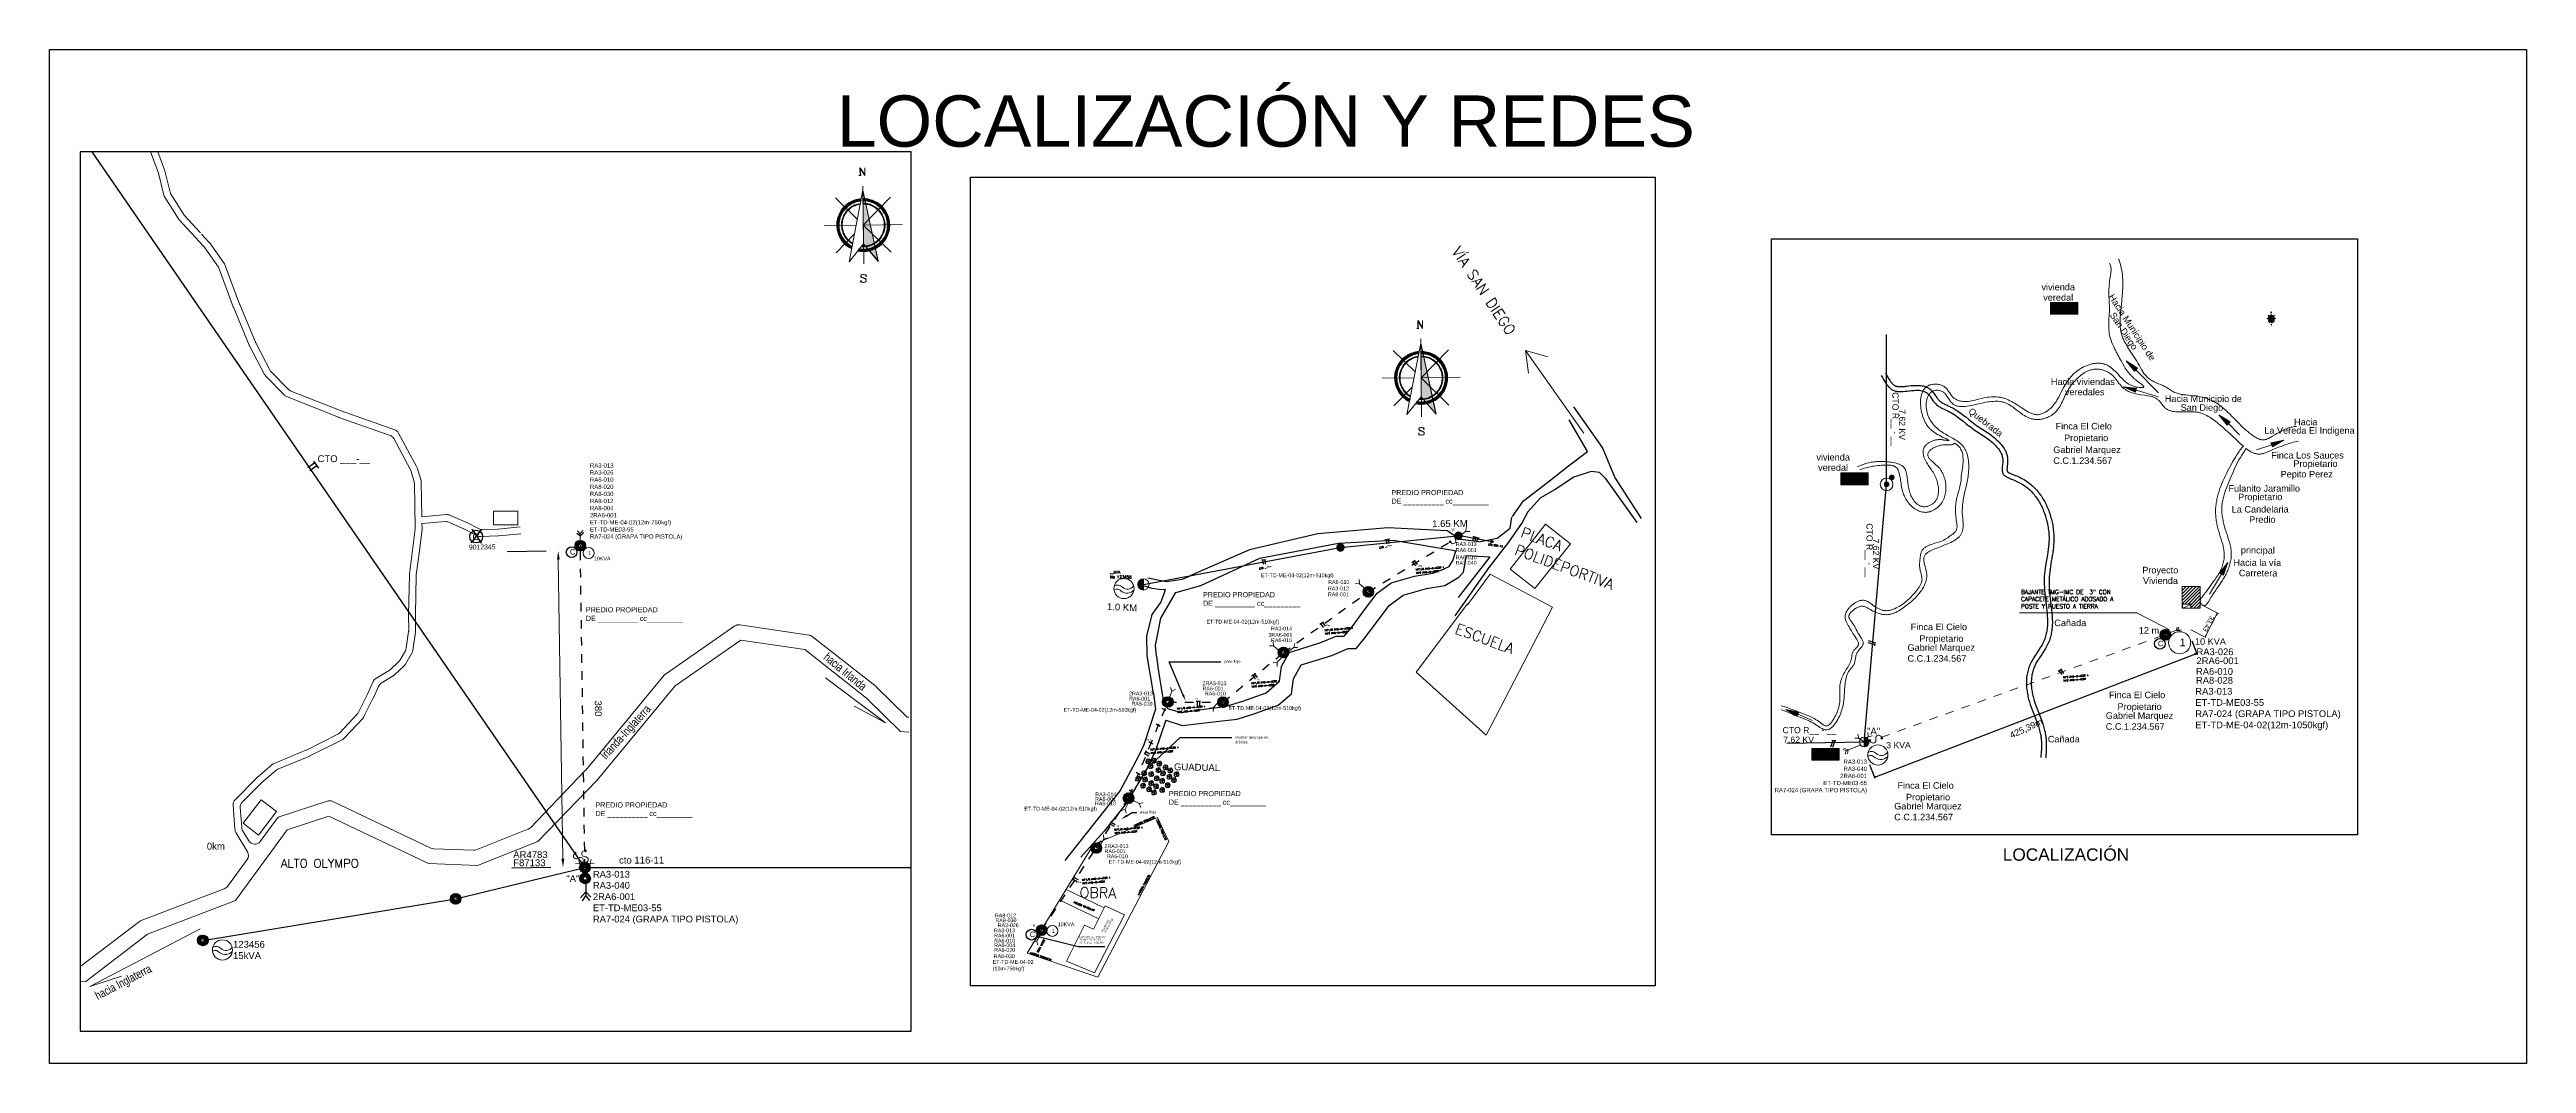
# Model space of a CAD drawing. Header units: metres. Extents: x 227 to 376, y 149 to 264.
# Drawn here: x 227.17 to 256.21, y 220.15 to 232.03 of the extents above; entities that cross this region are included whole.
import ezdxf
from ezdxf import colors
from ezdxf.entities.mleader import LeaderData, LeaderLine
from ezdxf.enums import TextEntityAlignment as Align
from ezdxf.math import Vec2, Vec3

# ---------------------------------------------------------------- set-up
doc = ezdxf.new("R2010")
doc.units = ezdxf.units.M
for name, pattern in [('ACAD_ISO12W100', [21, 12, -3, 0, -3, 0, -3]), ('CONTINUO', [0]), ('DASHEDX2', [1.5, 1, -0.5]), ('HIDDEN2', [0.1875, 0.125, -0.0625])]:
    doc.linetypes.add(name, pattern=pattern)
doc.layers.get('Defpoints').update_dxf_attribs({"color": 1})
for name, color, linetype, lineweight in [('Bloque Poste', 8, 'Continuous', 25), ('Cartografia', 251, 'Continuous', 13), ('Cotas', 255, 'Continuous', 25), ('Equipos', 20, 'Continuous', 13), ('Esquemas', 7, 'Continuous', 25), ('Montaje Complemetarios', 51, 'Continuous', 13), ('Norte', 6, 'Continuous', 13), ('Quebrada', 4, 'Continuous', 13), ('Redes', 3, 'Continuous', 25), ('textos', 7, 'Continuous', 13), ('Trafo', 40, 'Continuous', 13), ('Vegetacion', 103, 'Continuous', 13), ('Via', 21, 'Continuous', 13)]:
    doc.layers.add(name, color=color, linetype=linetype, lineweight=lineweight)
doc.layers.add('Medidor', color=210, linetype='Continuous')
doc.layers.add('POS', color=3, linetype='Continuous')
doc.layers.add('VIEWPORTS', color=7, linetype='Continuous', lineweight=13, plot=False)
doc.styles.add('0.08', font='', dxfattribs={"height": 0.08})
doc.styles.add('0.1', font='', dxfattribs={"height": 0.1})
doc.styles.add('0.2', font='', dxfattribs={"height": 0.2})
doc.styles.add('0.4', font='', dxfattribs={"height": 0.4})
doc.styles.add('0.6', font='', dxfattribs={"height": 0.6})
doc.styles.add('2.2', font='', dxfattribs={"height": 2.2})
doc.styles.add('ROMANS', font='romans.shx')
doc.styles.get("Standard").update_dxf_attribs({"font": '', "height": 0.1})
doc.styles.add('Textos', font='romans.shx')
doc.styles.add('Textos Catografia', font='arial.ttf')
doc.styles.get('0.08').set_extended_font_data('@Arial Unicode MS')
doc.styles.get('0.1').set_extended_font_data('@Arial Unicode MS')
doc.styles.get('0.2').set_extended_font_data('@Arial Unicode MS')
doc.styles.get('0.4').set_extended_font_data('@Arial Unicode MS')
doc.styles.get('0.6').set_extended_font_data('@Arial Unicode MS')
doc.styles.get('2.2').set_extended_font_data('@Arial Unicode MS')
doc.styles.get('Standard').set_extended_font_data('@Arial Unicode MS')
doc.dimstyles.new('500 mask', dxfattribs={"dimtxt": 0.2, "dimasz": 0.09, "dimexe": 0.6, "dimexo": 0.4, "dimgap": 0.4, "dimtad": 1, "dimlfac": 0.05, "dimzin": 4, "dimdsep": 46, "dimtxsty": '0.2', "dimcen": 0.09, "dimdle": 0.001, "dimclrd": 256, "dimclre": 256, "dimclrt": 256, "dimadec": 0, "dimazin": 0, "dimtfac": 1, "dimtix": 1, "dimtofl": 0, "dimtmove": 2, "dimatfit": 3, "dimfxl": 1, "dimtfill": 1, "dimtolj": 1, "dimtzin": 4, "dimlwd": -1, "dimarcsym": 0})

# ---------------------------------------------------------------- blocks, each defined once
blk = doc.blocks.new('AIS-C')
at = {"layer": 'Equipos'}
h = blk.add_hatch(color=256, dxfattribs=at)
h.dxf.hatch_style = 1
h.paths.add_polyline_path([(-1.91, 0.69, 1), (-1.65, 0.69, 1)])
h.paths.add_polyline_path([(0.01, 0.05, 1), (-0.25, 0.05, 1)])
for centre in [(-1.78, 0.69), (-0.12, 0.05)]:
    blk.add_circle(centre, 0.13, dxfattribs=at)
at = {"layer": 'Equipos', "linetype": 'Continuous', "lineweight": 0}
blk.add_open_spline([(-1.78, 0.69), (-1.82, 0.5), (-1.89, 0.15), (-1.28, -0.08), (-0.98, 0.29), (-0.82, 0.68), (-0.43, 0.73), (-0.13, 0.48), (-0.12, 0.23), (-0.12, 0.05)], degree=3, knots=[0, 0, 0, 0, 0.49877, 0.96438, 1.450021, 1.76468, 2.16687, 2.388877, 2.872952, 2.872952, 2.872952, 2.872952], dxfattribs=at)
blk = doc.blocks.new('*D6')
at = {"layer": 'Defpoints', "color": 0, "transparency": 16777216}
for p in [(233.138, 226.157), (233.397, 226.161), (233.453, 222.456)]:
    blk.add_point(p, dxfattribs=at)
at = {"layer": 'textos', "lineweight": -2, "transparency": 16777216}
for p, q in [((232.997, 226.155), (232.538, 226.148)), ((233.053, 222.45), (232.594, 222.443))]:
    blk.add_line(p, q, dxfattribs=at)
at = {"layer": 'textos', "transparency": 16777216}
blk.add_line((233.192, 222.552), (233.139, 226.057), dxfattribs=at)
for points in [[(233.156, 226.058), (233.123, 226.057), (233.138, 226.157)], [(233.209, 222.553), (233.175, 222.552), (233.194, 222.452)]]:
    blk.add_solid(points, dxfattribs=at)
at = {"layer": 'textos', "transparency": 16777216, "insert": (233.607, 224.312), "char_height": 0.08, "attachment_point": 5, "rotation": 270.864, "style": '0.08'}
blk.add_mtext('\\A1;{\\C256;380}', dxfattribs=at)
blk = doc.blocks.new('2ACSR')
at = {"layer": 'Redes'}
for p, q in [((-0.56, 0.76), (0.67, 0.76)), ((-0.23, 0.76), (-0.23, -0.49)), ((0.27, 0.76), (0.27, -0.49))]:
    blk.add_line(p, q, dxfattribs=at)
blk = doc.blocks.new('X')
at = {"style": '0.08'}
blk.add_text('X', height=2, rotation=357.9786, dxfattribs=at).set_placement((-1.09, -1.02))
blk = doc.blocks.new('CT')
at = {"layer": 'Medidor'}
blk.add_circle((-0.014, 0.003), 0.0703, dxfattribs=at)
blk.add_text('C', height=0.075, rotation=359.3207, dxfattribs=at).set_placement((-0.018, -0.036), align=Align.CENTER)
blk = doc.blocks.new('POSTE')
for points in [[(-0.084, -0.003), (0.004, 0.084)], [(-0.083, 0.014), (-0.013, 0.083)], [(-0.082, -0.018), (0.018, 0.082)], [(-0.078, -0.03), (0.03, 0.078)], [(-0.076, 0.037), (-0.038, 0.075)], [(-0.073, -0.041), (-0.03, 0.002)], [(-0.03, -0.078), (0.078, 0.03)], [(-0.018, -0.082), (0.082, 0.018)], [(-0.004, -0.084), (0.084, 0.003)], [(-0.002, 0.03), (0.041, 0.073)], [(0.011, 0.028), (0.051, 0.067)], [(0.021, 0.021), (0.059, 0.059)], [(0.028, 0.012), (0.067, 0.051)], [(0.03, -0.003), (0.073, 0.041)], [(-0.067, -0.051), (-0.027, -0.012)], [(-0.059, -0.059), (-0.021, -0.021)], [(-0.051, -0.067), (-0.011, -0.027)], [(-0.041, -0.073), (0.003, -0.029)], [(0.014, -0.083), (0.083, -0.014)], [(0.037, -0.075), (0.076, -0.036)]]:
    blk.add_lwpolyline(points)
for radius in [0.0839, 0.0295]:
    blk.add_circle((0, 0), radius)
blk = doc.blocks.new('Transformador')
at = {"layer": 'Trafo', "linetype": 'Continuous'}
for points in [[(-0.117, -0.131, -0.333968), (-0.031, -0.15, 0.402656), (0.116, -0.135)], [(-0.114, -0.088, -0.382108), (-0.018, -0.102, 0.448576), (0.113, -0.087)]]:
    blk.add_lwpolyline(points, format="xyb", dxfattribs=at)
at = {"layer": 'Trafo'}
blk.add_circle((0, -0.118), 0.118, dxfattribs=at)
blk = doc.blocks.new('NORTE')
at = {"layer": 'Norte', "lineweight": 20}
for points in [[(-0.038, 0.58), (-0.04, 0.671)], [(-0.034, 0.58), (-0.035, 0.671), (0.018, 0.588)], [(-0.035, 0.662), (0.018, 0.58), (0.017, 0.671)], [(-0.327, 0.319), (-0.07, 0.069)], [(-0.005, 0.408), (0.002, -0.221), (0.176, -0.425), (-0.005, 0.408), (-0.167, -0.429), (0.002, -0.221)], [(-0.052, 0.58), (-0.025, 0.58)], [(-0.005, 0.457), (0.005, -0.456)], [(0.456, 0.005), (0, 0), (0.319, 0.327)], [(0, 0), (0.326, -0.319)], [(-0.457, -0.005), (-0.084, -0.001)], [(-0.319, -0.326), (-0.105, -0.107)], [(0.029, -0.592), (0.033, -0.58), (0.034, -0.606), (0.029, -0.592), (0.02, -0.584), (0.007, -0.58), (-0.006, -0.58), (-0.019, -0.584), (-0.028, -0.593), (-0.028, -0.602), (-0.023, -0.61), (-0.019, -0.614), (-0.01, -0.619), (0.016, -0.627), (0.025, -0.632), (0.034, -0.64)], [(-0.028, -0.602), (-0.019, -0.61), (-0.01, -0.614), (0.016, -0.623), (0.025, -0.627), (0.03, -0.631), (0.034, -0.64), (0.034, -0.658), (0.025, -0.666), (0.012, -0.671), (-0.001, -0.671), (-0.014, -0.667), (-0.023, -0.658), (-0.028, -0.645), (-0.027, -0.671), (-0.023, -0.658)]]:
    blk.add_lwpolyline(points, dxfattribs=at)
at = {"layer": 'Norte', "lineweight": 5}
for points in [[(-0.028, 0.309), (-0.025, 0.282), (-0.042, 0.28), (-0.058, 0.277), (-0.074, 0.273), (-0.091, 0.268), (-0.106, 0.262), (-0.121, 0.256), (-0.136, 0.248), (-0.151, 0.239), (-0.164, 0.231), (-0.178, 0.221), (-0.19, 0.21), (-0.203, 0.198), (-0.222, 0.217), (-0.209, 0.23), (-0.195, 0.241), (-0.18, 0.253), (-0.165, 0.263), (-0.15, 0.272), (-0.133, 0.28), (-0.117, 0.288), (-0.099, 0.294), (-0.082, 0.3), (-0.064, 0.304), (-0.046, 0.307)], [(0.173, -0.421), (0.002, -0.221), (-0.005, 0.408)], [(0.31, 0.003), (0.283, 0.003), (0.282, 0.02), (0.28, 0.037), (0.278, 0.054), (0.274, 0.071), (0.269, 0.087), (0.263, 0.103), (0.256, 0.119), (0.249, 0.134), (0.24, 0.149), (0.231, 0.163), (0.221, 0.177), (0.209, 0.19), (0.198, 0.203), (0.185, 0.214), (0.172, 0.225), (0.158, 0.235), (0.144, 0.243), (0.129, 0.252), (0.113, 0.26), (0.097, 0.266), (0.081, 0.271), (0.064, 0.276), (0.048, 0.279), (0.031, 0.282), (0.013, 0.282), (-0.003, 0.283), (-0.003, 0.311), (0.015, 0.31), (0.034, 0.309), (0.052, 0.306), (0.07, 0.303), (0.089, 0.297), (0.107, 0.292), (0.124, 0.284), (0.141, 0.276), (0.158, 0.268), (0.173, 0.258), (0.188, 0.247), (0.203, 0.235), (0.217, 0.222), (0.23, 0.209), (0.242, 0.194), (0.254, 0.179), (0.264, 0.164), (0.273, 0.148), (0.281, 0.131), (0.289, 0.113), (0.295, 0.096), (0.301, 0.078), (0.305, 0.06), (0.308, 0.041), (0.309, 0.022)], [(-0.222, 0.217), (-0.203, 0.198), (-0.214, 0.186), (-0.225, 0.172), (-0.235, 0.158), (-0.244, 0.144), (-0.252, 0.129), (-0.26, 0.113), (-0.266, 0.097), (-0.272, 0.081), (-0.276, 0.065), (-0.279, 0.048), (-0.282, 0.031), (-0.283, 0.014), (-0.283, -0.003), (-0.311, -0.003), (-0.311, 0.015), (-0.309, 0.034), (-0.307, 0.053), (-0.303, 0.071), (-0.298, 0.089), (-0.292, 0.107), (-0.284, 0.124), (-0.276, 0.142), (-0.268, 0.158), (-0.258, 0.174), (-0.247, 0.189), (-0.235, 0.203)], [(-0.183, 0.179), (-0.176, 0.172), (-0.187, 0.161), (-0.197, 0.148), (-0.207, 0.135), (-0.215, 0.121), (-0.223, 0.107), (-0.229, 0.092), (-0.234, 0.076), (-0.239, 0.061), (-0.243, 0.046), (-0.245, 0.03), (-0.246, 0.013), (-0.247, -0.003), (-0.256, -0.003), (-0.256, 0.014), (-0.254, 0.031), (-0.252, 0.048), (-0.248, 0.064), (-0.243, 0.08), (-0.237, 0.095), (-0.231, 0.111), (-0.223, 0.125), (-0.214, 0.14), (-0.205, 0.154), (-0.195, 0.166)], [(-0.036, 0.254), (-0.035, 0.244), (-0.051, 0.241), (-0.066, 0.237), (-0.082, 0.233), (-0.097, 0.227), (-0.111, 0.22), (-0.125, 0.213), (-0.14, 0.204), (-0.152, 0.194), (-0.165, 0.184), (-0.176, 0.172), (-0.183, 0.179), (-0.171, 0.191), (-0.158, 0.201), (-0.144, 0.211), (-0.131, 0.22), (-0.116, 0.228), (-0.101, 0.235), (-0.085, 0.241), (-0.069, 0.246), (-0.053, 0.25)], [(0.256, 0.003), (0.246, 0.003), (0.246, 0.019), (0.244, 0.035), (0.241, 0.051), (0.237, 0.066), (0.232, 0.082), (0.227, 0.097), (0.219, 0.111), (0.212, 0.125), (0.203, 0.14), (0.194, 0.152), (0.183, 0.165), (0.172, 0.176), (0.16, 0.187), (0.148, 0.197), (0.135, 0.207), (0.121, 0.215), (0.106, 0.223), (0.091, 0.229), (0.076, 0.234), (0.061, 0.239), (0.045, 0.242), (0.03, 0.245), (0.013, 0.246), (-0.003, 0.247), (-0.003, 0.256), (0.013, 0.256), (0.03, 0.254), (0.047, 0.252), (0.063, 0.248), (0.079, 0.243), (0.095, 0.237), (0.11, 0.231), (0.125, 0.223), (0.14, 0.215), (0.153, 0.205), (0.166, 0.194), (0.178, 0.183), (0.191, 0.171), (0.201, 0.158), (0.211, 0.144), (0.22, 0.13), (0.227, 0.115), (0.235, 0.101), (0.241, 0.085), (0.246, 0.069), (0.25, 0.053), (0.253, 0.036), (0.255, 0.019)], [(0.182, -0.178), (0.176, -0.172), (0.187, -0.16), (0.197, -0.148), (0.207, -0.135), (0.215, -0.121), (0.222, -0.107), (0.229, -0.092), (0.234, -0.076), (0.239, -0.061), (0.242, -0.046), (0.244, -0.03), (0.246, -0.013), (0.246, 0.003), (0.256, 0.003), (0.255, -0.014), (0.254, -0.031), (0.251, -0.047), (0.248, -0.064), (0.243, -0.079), (0.237, -0.095), (0.23, -0.111), (0.223, -0.125), (0.214, -0.14), (0.205, -0.153), (0.194, -0.166)], [(0.221, -0.217), (0.202, -0.198), (0.213, -0.185), (0.225, -0.172), (0.234, -0.158), (0.243, -0.144), (0.252, -0.129), (0.259, -0.113), (0.266, -0.097), (0.271, -0.081), (0.275, -0.064), (0.279, -0.048), (0.281, -0.031), (0.282, -0.014), (0.283, 0.003), (0.31, 0.003), (0.31, -0.015), (0.309, -0.034), (0.306, -0.052), (0.302, -0.071), (0.297, -0.089), (0.291, -0.107), (0.284, -0.124), (0.276, -0.141), (0.267, -0.158), (0.257, -0.173), (0.246, -0.188), (0.234, -0.203)], [(-0.311, -0.003), (-0.283, -0.003), (-0.282, -0.02), (-0.281, -0.037), (-0.278, -0.054), (-0.274, -0.07), (-0.27, -0.087), (-0.264, -0.103), (-0.257, -0.119), (-0.25, -0.134), (-0.241, -0.149), (-0.231, -0.163), (-0.221, -0.177), (-0.21, -0.19), (-0.198, -0.202), (-0.217, -0.222), (-0.23, -0.208), (-0.243, -0.194), (-0.254, -0.179), (-0.264, -0.163), (-0.274, -0.147), (-0.282, -0.13), (-0.289, -0.113), (-0.296, -0.095), (-0.3, -0.078), (-0.305, -0.059), (-0.308, -0.041), (-0.31, -0.022)], [(-0.256, -0.003), (-0.247, -0.003), (-0.246, -0.019), (-0.244, -0.035), (-0.241, -0.051), (-0.237, -0.066), (-0.233, -0.082), (-0.227, -0.097), (-0.22, -0.111), (-0.212, -0.125), (-0.203, -0.139), (-0.194, -0.152), (-0.184, -0.164), (-0.172, -0.176), (-0.179, -0.182), (-0.19, -0.17), (-0.201, -0.158), (-0.211, -0.144), (-0.22, -0.13), (-0.228, -0.115), (-0.235, -0.101), (-0.241, -0.085), (-0.247, -0.068), (-0.25, -0.052), (-0.253, -0.036), (-0.255, -0.019)], [(-0.217, -0.222), (-0.198, -0.202), (-0.186, -0.214), (-0.172, -0.225), (-0.158, -0.235), (-0.144, -0.243), (-0.129, -0.252), (-0.142, -0.276), (-0.158, -0.268), (-0.174, -0.258), (-0.189, -0.246), (-0.203, -0.235)], [(-0.179, -0.182), (-0.172, -0.176), (-0.162, -0.186), (-0.15, -0.196), (-0.137, -0.205), (-0.124, -0.213), (-0.129, -0.221), (-0.142, -0.213), (-0.155, -0.203), (-0.167, -0.194)], [(-0.058, -0.305), (-0.053, -0.278), (-0.034, -0.281), (-0.016, -0.282), (0.003, -0.283), (0.003, -0.311), (-0.017, -0.31), (-0.038, -0.308)], [(-0.022, -0.255), (-0.021, -0.245), (0.003, -0.246), (0.019, -0.245), (0.035, -0.244), (0.05, -0.241), (0.066, -0.237), (0.081, -0.233), (0.097, -0.227), (0.111, -0.22), (0.125, -0.212), (0.139, -0.203), (0.152, -0.194), (0.164, -0.184), (0.176, -0.172), (0.182, -0.178), (0.17, -0.19), (0.158, -0.201), (0.144, -0.211), (0.13, -0.22), (0.115, -0.228), (0.1, -0.235), (0.085, -0.241), (0.068, -0.246), (0.052, -0.25), (0.036, -0.253), (0.019, -0.255), (0.003, -0.256)], [(0.003, -0.311), (0.003, -0.283), (0.02, -0.282), (0.037, -0.28), (0.054, -0.278), (0.07, -0.274), (0.087, -0.269), (0.103, -0.264), (0.119, -0.257), (0.134, -0.249), (0.149, -0.241), (0.163, -0.231), (0.176, -0.221), (0.19, -0.21), (0.202, -0.198), (0.221, -0.217), (0.208, -0.23), (0.194, -0.242), (0.179, -0.254), (0.164, -0.264), (0.147, -0.273), (0.13, -0.282), (0.113, -0.289), (0.095, -0.295), (0.077, -0.3), (0.059, -0.305), (0.04, -0.308), (0.022, -0.309)]]:
    blk.add_lwpolyline(points, close=True, dxfattribs=at)
for points in [[(-0.099, 0.294), (-0.091, 0.268), (-0.117, 0.288)], [(-0.082, 0.3), (-0.074, 0.273), (-0.099, 0.294)], [(-0.074, 0.273), (-0.099, 0.294), (-0.091, 0.268)], [(-0.064, 0.304), (-0.058, 0.277), (-0.082, 0.3)], [(-0.058, 0.277), (-0.082, 0.3), (-0.074, 0.273)], [(-0.046, 0.307), (-0.042, 0.28), (-0.064, 0.304)], [(-0.042, 0.28), (-0.064, 0.304), (-0.058, 0.277)], [(-0.028, 0.309), (-0.025, 0.282), (-0.046, 0.307)], [(-0.025, 0.282), (-0.046, 0.307), (-0.042, 0.28)], [(0.015, 0.31), (0.013, 0.282), (-0.003, 0.311)], [(0.013, 0.282), (-0.003, 0.311), (-0.003, 0.283)], [(0.031, 0.282), (0.015, 0.31), (0.013, 0.282)], [(0.034, 0.309), (0.031, 0.282), (0.015, 0.31)], [(0.048, 0.279), (0.034, 0.309), (0.031, 0.282)], [(0.052, 0.306), (0.048, 0.279), (0.034, 0.309)], [(0.064, 0.276), (0.052, 0.306), (0.048, 0.279)], [(0.07, 0.303), (0.064, 0.276), (0.052, 0.306)], [(0.081, 0.271), (0.07, 0.303), (0.064, 0.276)], [(0.089, 0.297), (0.081, 0.271), (0.07, 0.303)], [(0.097, 0.266), (0.089, 0.297), (0.081, 0.271)], [(0.107, 0.292), (0.097, 0.266), (0.089, 0.297)], [(0.113, 0.26), (0.107, 0.292), (0.097, 0.266)], [(0.124, 0.284), (0.113, 0.26), (0.107, 0.292)], [(-0.309, 0.034), (-0.282, 0.031), (-0.311, 0.015)], [(-0.282, 0.031), (-0.311, 0.015), (-0.283, 0.014)], [(-0.311, 0.015), (-0.283, 0.014), (-0.311, -0.003)], [(-0.283, 0.014), (-0.311, -0.003), (-0.283, -0.003)], [(-0.307, 0.053), (-0.279, 0.048), (-0.309, 0.034)], [(-0.279, 0.048), (-0.309, 0.034), (-0.282, 0.031)], [(-0.303, 0.071), (-0.276, 0.065), (-0.307, 0.053)], [(-0.276, 0.065), (-0.307, 0.053), (-0.279, 0.048)], [(-0.298, 0.089), (-0.272, 0.081), (-0.303, 0.071)], [(-0.272, 0.081), (-0.303, 0.071), (-0.276, 0.065)], [(-0.292, 0.107), (-0.266, 0.097), (-0.298, 0.089)], [(-0.266, 0.097), (-0.298, 0.089), (-0.272, 0.081)], [(-0.284, 0.124), (-0.26, 0.113), (-0.292, 0.107)], [(-0.26, 0.113), (-0.292, 0.107), (-0.266, 0.097)], [(-0.276, 0.142), (-0.252, 0.129), (-0.284, 0.124)], [(-0.252, 0.129), (-0.284, 0.124), (-0.26, 0.113)], [(-0.268, 0.158), (-0.244, 0.144), (-0.276, 0.142)], [(-0.244, 0.144), (-0.276, 0.142), (-0.252, 0.129)], [(-0.258, 0.174), (-0.235, 0.158), (-0.268, 0.158)], [(-0.235, 0.158), (-0.268, 0.158), (-0.244, 0.144)], [(-0.247, 0.189), (-0.225, 0.172), (-0.258, 0.174)], [(-0.225, 0.172), (-0.258, 0.174), (-0.235, 0.158)], [(-0.254, 0.031), (-0.245, 0.03), (-0.256, 0.014)], [(-0.245, 0.03), (-0.256, 0.014), (-0.246, 0.013)], [(-0.256, 0.014), (-0.246, 0.013), (-0.256, -0.003)], [(-0.246, 0.013), (-0.256, -0.003), (-0.247, -0.003)], [(-0.252, 0.048), (-0.243, 0.046), (-0.254, 0.031)], [(-0.243, 0.046), (-0.254, 0.031), (-0.245, 0.03)], [(-0.248, 0.064), (-0.239, 0.061), (-0.252, 0.048)], [(-0.239, 0.061), (-0.252, 0.048), (-0.243, 0.046)], [(-0.243, 0.08), (-0.234, 0.076), (-0.248, 0.064)], [(-0.234, 0.076), (-0.248, 0.064), (-0.239, 0.061)], [(-0.235, 0.203), (-0.214, 0.186), (-0.247, 0.189)], [(-0.214, 0.186), (-0.247, 0.189), (-0.225, 0.172)], [(-0.237, 0.095), (-0.229, 0.092), (-0.243, 0.08)], [(-0.229, 0.092), (-0.243, 0.08), (-0.234, 0.076)], [(-0.231, 0.111), (-0.223, 0.107), (-0.237, 0.095)], [(-0.223, 0.107), (-0.237, 0.095), (-0.229, 0.092)], [(-0.222, 0.217), (-0.203, 0.198), (-0.235, 0.203)], [(-0.203, 0.198), (-0.235, 0.203), (-0.214, 0.186)], [(-0.223, 0.125), (-0.215, 0.121), (-0.231, 0.111)], [(-0.215, 0.121), (-0.231, 0.111), (-0.223, 0.107)], [(-0.214, 0.14), (-0.207, 0.135), (-0.223, 0.125)], [(-0.207, 0.135), (-0.223, 0.125), (-0.215, 0.121)], [(-0.209, 0.23), (-0.19, 0.21), (-0.222, 0.217)], [(-0.19, 0.21), (-0.222, 0.217), (-0.203, 0.198)], [(-0.205, 0.154), (-0.197, 0.148), (-0.214, 0.14)], [(-0.197, 0.148), (-0.214, 0.14), (-0.207, 0.135)], [(-0.195, 0.241), (-0.178, 0.221), (-0.209, 0.23)], [(-0.178, 0.221), (-0.209, 0.23), (-0.19, 0.21)], [(-0.195, 0.166), (-0.187, 0.161), (-0.205, 0.154)], [(-0.187, 0.161), (-0.205, 0.154), (-0.197, 0.148)], [(-0.18, 0.253), (-0.164, 0.231), (-0.195, 0.241)], [(-0.164, 0.231), (-0.195, 0.241), (-0.178, 0.221)], [(-0.183, 0.179), (-0.176, 0.172), (-0.195, 0.166)], [(-0.176, 0.172), (-0.195, 0.166), (-0.187, 0.161)], [(-0.171, 0.191), (-0.165, 0.184), (-0.183, 0.179)], [(-0.165, 0.184), (-0.183, 0.179), (-0.176, 0.172)], [(-0.165, 0.263), (-0.151, 0.239), (-0.18, 0.253)], [(-0.151, 0.239), (-0.18, 0.253), (-0.164, 0.231)], [(-0.158, 0.201), (-0.152, 0.194), (-0.171, 0.191)], [(-0.152, 0.194), (-0.171, 0.191), (-0.165, 0.184)], [(-0.15, 0.272), (-0.136, 0.248), (-0.165, 0.263)], [(-0.136, 0.248), (-0.165, 0.263), (-0.151, 0.239)], [(-0.144, 0.211), (-0.14, 0.204), (-0.158, 0.201)], [(-0.14, 0.204), (-0.158, 0.201), (-0.152, 0.194)], [(-0.133, 0.28), (-0.121, 0.256), (-0.15, 0.272)], [(-0.121, 0.256), (-0.15, 0.272), (-0.136, 0.248)], [(-0.131, 0.22), (-0.125, 0.213), (-0.144, 0.211)], [(-0.125, 0.213), (-0.144, 0.211), (-0.14, 0.204)], [(-0.117, 0.288), (-0.106, 0.262), (-0.133, 0.28)], [(-0.106, 0.262), (-0.133, 0.28), (-0.121, 0.256)], [(-0.116, 0.228), (-0.111, 0.22), (-0.131, 0.22)], [(-0.111, 0.22), (-0.131, 0.22), (-0.125, 0.213)], [(-0.091, 0.268), (-0.117, 0.288), (-0.106, 0.262)], [(-0.101, 0.235), (-0.097, 0.227), (-0.116, 0.228)], [(-0.097, 0.227), (-0.116, 0.228), (-0.111, 0.22)], [(-0.085, 0.241), (-0.082, 0.233), (-0.101, 0.235)], [(-0.082, 0.233), (-0.101, 0.235), (-0.097, 0.227)], [(-0.069, 0.246), (-0.066, 0.237), (-0.085, 0.241)], [(-0.066, 0.237), (-0.085, 0.241), (-0.082, 0.233)], [(-0.053, 0.25), (-0.051, 0.241), (-0.069, 0.246)], [(-0.051, 0.241), (-0.069, 0.246), (-0.066, 0.237)], [(-0.036, 0.254), (-0.035, 0.244), (-0.053, 0.25)], [(-0.035, 0.244), (-0.053, 0.25), (-0.051, 0.241)], [(0.013, 0.256), (0.013, 0.246), (-0.003, 0.256)], [(0.013, 0.246), (-0.003, 0.256), (-0.003, 0.247)], [(0.03, 0.254), (0.03, 0.245), (0.013, 0.256)], [(0.03, 0.245), (0.013, 0.256), (0.013, 0.246)], [(0.047, 0.252), (0.045, 0.242), (0.03, 0.254)], [(0.045, 0.242), (0.03, 0.254), (0.03, 0.245)], [(0.061, 0.239), (0.047, 0.252), (0.045, 0.242)], [(0.063, 0.248), (0.061, 0.239), (0.047, 0.252)], [(0.076, 0.234), (0.063, 0.248), (0.061, 0.239)], [(0.079, 0.243), (0.076, 0.234), (0.063, 0.248)], [(0.091, 0.229), (0.079, 0.243), (0.076, 0.234)], [(0.095, 0.237), (0.091, 0.229), (0.079, 0.243)], [(0.106, 0.223), (0.095, 0.237), (0.091, 0.229)], [(0.11, 0.231), (0.106, 0.223), (0.095, 0.237)], [(0.121, 0.215), (0.11, 0.231), (0.106, 0.223)], [(0.125, 0.223), (0.121, 0.215), (0.11, 0.231)], [(0.129, 0.252), (0.124, 0.284), (0.113, 0.26)], [(0.135, 0.207), (0.125, 0.223), (0.121, 0.215)], [(0.141, 0.276), (0.129, 0.252), (0.124, 0.284)], [(0.14, 0.215), (0.135, 0.207), (0.125, 0.223)], [(0.144, 0.243), (0.141, 0.276), (0.129, 0.252)], [(0.148, 0.197), (0.14, 0.215), (0.135, 0.207)], [(0.153, 0.205), (0.148, 0.197), (0.14, 0.215)], [(0.158, 0.268), (0.144, 0.243), (0.141, 0.276)], [(0.158, 0.235), (0.158, 0.268), (0.144, 0.243)], [(0.16, 0.187), (0.153, 0.205), (0.148, 0.197)], [(0.166, 0.194), (0.16, 0.187), (0.153, 0.205)], [(0.173, 0.258), (0.158, 0.235), (0.158, 0.268)], [(0.172, 0.225), (0.173, 0.258), (0.158, 0.235)], [(0.172, 0.176), (0.166, 0.194), (0.16, 0.187)], [(0.178, 0.183), (0.172, 0.176), (0.166, 0.194)], [(0.188, 0.247), (0.172, 0.225), (0.173, 0.258)], [(0.185, 0.214), (0.188, 0.247), (0.172, 0.225)], [(0.183, 0.165), (0.178, 0.183), (0.172, 0.176)], [(0.191, 0.171), (0.183, 0.165), (0.178, 0.183)], [(0.194, 0.152), (0.191, 0.171), (0.183, 0.165)], [(0.203, 0.235), (0.185, 0.214), (0.188, 0.247)], [(0.198, 0.203), (0.203, 0.235), (0.185, 0.214)], [(0.201, 0.158), (0.194, 0.152), (0.191, 0.171)], [(0.203, 0.14), (0.201, 0.158), (0.194, 0.152)], [(0.217, 0.222), (0.198, 0.203), (0.203, 0.235)], [(0.209, 0.19), (0.217, 0.222), (0.198, 0.203)], [(0.211, 0.144), (0.203, 0.14), (0.201, 0.158)], [(0.212, 0.125), (0.211, 0.144), (0.203, 0.14)], [(0.23, 0.209), (0.209, 0.19), (0.217, 0.222)], [(0.221, 0.177), (0.23, 0.209), (0.209, 0.19)], [(0.22, 0.13), (0.212, 0.125), (0.211, 0.144)], [(0.219, 0.111), (0.22, 0.13), (0.212, 0.125)], [(0.227, 0.115), (0.219, 0.111), (0.22, 0.13)], [(0.227, 0.097), (0.227, 0.115), (0.219, 0.111)], [(0.242, 0.194), (0.221, 0.177), (0.23, 0.209)], [(0.231, 0.163), (0.242, 0.194), (0.221, 0.177)], [(0.235, 0.101), (0.227, 0.097), (0.227, 0.115)], [(0.232, 0.082), (0.235, 0.101), (0.227, 0.097)], [(0.254, 0.179), (0.231, 0.163), (0.242, 0.194)], [(0.24, 0.149), (0.254, 0.179), (0.231, 0.163)], [(0.241, 0.085), (0.232, 0.082), (0.235, 0.101)], [(0.237, 0.066), (0.241, 0.085), (0.232, 0.082)], [(0.246, 0.069), (0.237, 0.066), (0.241, 0.085)], [(0.241, 0.051), (0.246, 0.069), (0.237, 0.066)], [(0.264, 0.164), (0.24, 0.149), (0.254, 0.179)], [(0.249, 0.134), (0.264, 0.164), (0.24, 0.149)], [(0.25, 0.053), (0.241, 0.051), (0.246, 0.069)], [(0.244, 0.035), (0.25, 0.053), (0.241, 0.051)], [(0.253, 0.036), (0.244, 0.035), (0.25, 0.053)], [(0.246, 0.019), (0.253, 0.036), (0.244, 0.035)], [(0.255, 0.019), (0.246, 0.019), (0.253, 0.036)], [(0.256, 0.003), (0.246, 0.003), (0.255, 0.019)], [(0.246, 0.003), (0.255, 0.019), (0.246, 0.019)], [(0.255, -0.014), (0.246, -0.013), (0.256, 0.003)], [(0.246, -0.013), (0.256, 0.003), (0.246, 0.003)], [(0.273, 0.148), (0.249, 0.134), (0.264, 0.164)], [(0.256, 0.119), (0.273, 0.148), (0.249, 0.134)], [(0.281, 0.131), (0.256, 0.119), (0.273, 0.148)], [(0.263, 0.103), (0.281, 0.131), (0.256, 0.119)], [(0.289, 0.113), (0.263, 0.103), (0.281, 0.131)], [(0.269, 0.087), (0.289, 0.113), (0.263, 0.103)], [(0.295, 0.096), (0.269, 0.087), (0.289, 0.113)], [(0.274, 0.071), (0.295, 0.096), (0.269, 0.087)], [(0.301, 0.078), (0.274, 0.071), (0.295, 0.096)], [(0.278, 0.054), (0.301, 0.078), (0.274, 0.071)], [(0.305, 0.06), (0.278, 0.054), (0.301, 0.078)], [(0.28, 0.037), (0.305, 0.06), (0.278, 0.054)], [(0.308, 0.041), (0.28, 0.037), (0.305, 0.06)], [(0.282, 0.02), (0.308, 0.041), (0.28, 0.037)], [(0.309, 0.022), (0.282, 0.02), (0.308, 0.041)], [(0.283, 0.003), (0.309, 0.022), (0.282, 0.02)], [(0.31, -0.015), (0.282, -0.014), (0.31, 0.003)], [(0.282, -0.014), (0.31, 0.003), (0.283, 0.003)], [(0.31, 0.003), (0.283, 0.003), (0.309, 0.022)], [(-0.311, -0.003), (-0.283, -0.003), (-0.31, -0.022)], [(-0.283, -0.003), (-0.31, -0.022), (-0.282, -0.02)], [(-0.31, -0.022), (-0.282, -0.02), (-0.308, -0.041)], [(-0.282, -0.02), (-0.308, -0.041), (-0.281, -0.037)], [(-0.308, -0.041), (-0.281, -0.037), (-0.305, -0.059)], [(-0.281, -0.037), (-0.305, -0.059), (-0.278, -0.054)], [(-0.305, -0.059), (-0.278, -0.054), (-0.3, -0.078)], [(-0.278, -0.054), (-0.3, -0.078), (-0.274, -0.07)], [(-0.3, -0.078), (-0.274, -0.07), (-0.296, -0.095)], [(-0.274, -0.07), (-0.296, -0.095), (-0.27, -0.087)], [(-0.296, -0.095), (-0.27, -0.087), (-0.289, -0.113)], [(-0.27, -0.087), (-0.289, -0.113), (-0.264, -0.103)], [(-0.289, -0.113), (-0.264, -0.103), (-0.282, -0.13)], [(-0.264, -0.103), (-0.282, -0.13), (-0.257, -0.119)], [(-0.282, -0.13), (-0.257, -0.119), (-0.274, -0.147)], [(-0.257, -0.119), (-0.274, -0.147), (-0.25, -0.134)], [(-0.274, -0.147), (-0.25, -0.134), (-0.264, -0.163)], [(-0.25, -0.134), (-0.264, -0.163), (-0.241, -0.149)], [(-0.264, -0.163), (-0.241, -0.149), (-0.254, -0.179)], [(-0.256, -0.003), (-0.247, -0.003), (-0.255, -0.019)], [(-0.247, -0.003), (-0.255, -0.019), (-0.246, -0.019)], [(-0.255, -0.019), (-0.246, -0.019), (-0.253, -0.036)], [(-0.241, -0.149), (-0.254, -0.179), (-0.231, -0.163)], [(-0.254, -0.179), (-0.231, -0.163), (-0.243, -0.194)], [(-0.246, -0.019), (-0.253, -0.036), (-0.244, -0.035)], [(-0.253, -0.036), (-0.244, -0.035), (-0.25, -0.052)], [(-0.244, -0.035), (-0.25, -0.052), (-0.241, -0.051)], [(-0.25, -0.052), (-0.241, -0.051), (-0.247, -0.068)], [(-0.241, -0.051), (-0.247, -0.068), (-0.237, -0.066)], [(-0.247, -0.068), (-0.237, -0.066), (-0.241, -0.085)], [(-0.231, -0.163), (-0.243, -0.194), (-0.221, -0.177)], [(-0.243, -0.194), (-0.221, -0.177), (-0.23, -0.208)], [(-0.237, -0.066), (-0.241, -0.085), (-0.233, -0.082)], [(-0.241, -0.085), (-0.233, -0.082), (-0.235, -0.101)], [(-0.233, -0.082), (-0.235, -0.101), (-0.227, -0.097)], [(-0.235, -0.101), (-0.227, -0.097), (-0.228, -0.115)], [(-0.221, -0.177), (-0.23, -0.208), (-0.21, -0.19)], [(-0.23, -0.208), (-0.21, -0.19), (-0.217, -0.222)], [(-0.227, -0.097), (-0.228, -0.115), (-0.22, -0.111)], [(-0.228, -0.115), (-0.22, -0.111), (-0.22, -0.13)], [(-0.22, -0.111), (-0.22, -0.13), (-0.212, -0.125)], [(-0.22, -0.13), (-0.212, -0.125), (-0.211, -0.144)], [(-0.21, -0.19), (-0.217, -0.222), (-0.198, -0.202)], [(-0.217, -0.222), (-0.198, -0.202), (-0.203, -0.235)], [(-0.212, -0.125), (-0.211, -0.144), (-0.203, -0.139)], [(-0.211, -0.144), (-0.203, -0.139), (-0.201, -0.158)], [(-0.203, -0.139), (-0.201, -0.158), (-0.194, -0.152)], [(-0.198, -0.202), (-0.203, -0.235), (-0.186, -0.214)], [(-0.203, -0.235), (-0.186, -0.214), (-0.189, -0.246)], [(-0.201, -0.158), (-0.194, -0.152), (-0.19, -0.17)], [(-0.194, -0.152), (-0.19, -0.17), (-0.184, -0.164)], [(-0.19, -0.17), (-0.184, -0.164), (-0.179, -0.182)], [(-0.186, -0.214), (-0.189, -0.246), (-0.172, -0.225)], [(-0.189, -0.246), (-0.172, -0.225), (-0.174, -0.258)], [(-0.184, -0.164), (-0.179, -0.182), (-0.172, -0.176)], [(-0.172, -0.225), (-0.174, -0.258), (-0.158, -0.235)], [(-0.174, -0.258), (-0.158, -0.235), (-0.158, -0.268)], [(-0.158, -0.235), (-0.158, -0.268), (-0.144, -0.243)], [(-0.158, -0.268), (-0.144, -0.243), (-0.142, -0.276)], [(-0.144, -0.243), (-0.142, -0.276), (-0.129, -0.252)], [(-0.058, -0.305), (-0.053, -0.278), (-0.038, -0.308)], [(-0.053, -0.278), (-0.038, -0.308), (-0.034, -0.281)], [(-0.038, -0.308), (-0.034, -0.281), (-0.017, -0.31)], [(-0.034, -0.281), (-0.017, -0.31), (-0.016, -0.282)], [(-0.022, -0.255), (-0.021, -0.245), (0.003, -0.256)], [(-0.021, -0.245), (0.003, -0.256), (0.003, -0.246)], [(-0.017, -0.31), (-0.016, -0.282), (0.003, -0.311)], [(-0.016, -0.282), (0.003, -0.311), (0.003, -0.283)], [(0.003, -0.246), (0.019, -0.255), (0.019, -0.245)], [(0.003, -0.256), (0.003, -0.246), (0.019, -0.255)], [(0.003, -0.283), (0.022, -0.309), (0.02, -0.282)], [(0.003, -0.311), (0.003, -0.283), (0.022, -0.309)], [(0.019, -0.245), (0.036, -0.253), (0.035, -0.244)], [(0.019, -0.255), (0.019, -0.245), (0.036, -0.253)], [(0.02, -0.282), (0.04, -0.308), (0.037, -0.28)], [(0.022, -0.309), (0.02, -0.282), (0.04, -0.308)], [(0.035, -0.244), (0.052, -0.25), (0.05, -0.241)], [(0.036, -0.253), (0.035, -0.244), (0.052, -0.25)], [(0.037, -0.28), (0.059, -0.305), (0.054, -0.278)], [(0.04, -0.308), (0.037, -0.28), (0.059, -0.305)], [(0.05, -0.241), (0.068, -0.246), (0.066, -0.237)], [(0.052, -0.25), (0.05, -0.241), (0.068, -0.246)], [(0.054, -0.278), (0.077, -0.3), (0.07, -0.274)], [(0.059, -0.305), (0.054, -0.278), (0.077, -0.3)], [(0.066, -0.237), (0.085, -0.241), (0.081, -0.233)], [(0.068, -0.246), (0.066, -0.237), (0.085, -0.241)], [(0.07, -0.274), (0.095, -0.295), (0.087, -0.269)], [(0.077, -0.3), (0.07, -0.274), (0.095, -0.295)], [(0.081, -0.233), (0.1, -0.235), (0.097, -0.227)], [(0.085, -0.241), (0.081, -0.233), (0.1, -0.235)], [(0.087, -0.269), (0.113, -0.289), (0.103, -0.264)], [(0.095, -0.295), (0.087, -0.269), (0.113, -0.289)], [(0.097, -0.227), (0.115, -0.228), (0.111, -0.22)], [(0.1, -0.235), (0.097, -0.227), (0.115, -0.228)], [(0.103, -0.264), (0.13, -0.282), (0.119, -0.257)], [(0.113, -0.289), (0.103, -0.264), (0.13, -0.282)], [(0.111, -0.22), (0.13, -0.22), (0.125, -0.212)], [(0.115, -0.228), (0.111, -0.22), (0.13, -0.22)], [(0.119, -0.257), (0.147, -0.273), (0.134, -0.249)], [(0.13, -0.282), (0.119, -0.257), (0.147, -0.273)], [(0.125, -0.212), (0.144, -0.211), (0.139, -0.203)], [(0.13, -0.22), (0.125, -0.212), (0.144, -0.211)], [(0.134, -0.249), (0.164, -0.264), (0.149, -0.241)], [(0.147, -0.273), (0.134, -0.249), (0.164, -0.264)], [(0.139, -0.203), (0.158, -0.201), (0.152, -0.194)], [(0.144, -0.211), (0.139, -0.203), (0.158, -0.201)], [(0.149, -0.241), (0.179, -0.254), (0.163, -0.231)], [(0.164, -0.264), (0.149, -0.241), (0.179, -0.254)], [(0.152, -0.194), (0.17, -0.19), (0.164, -0.184)], [(0.158, -0.201), (0.152, -0.194), (0.17, -0.19)], [(0.163, -0.231), (0.194, -0.242), (0.176, -0.221)], [(0.179, -0.254), (0.163, -0.231), (0.194, -0.242)], [(0.164, -0.184), (0.182, -0.178), (0.176, -0.172)], [(0.17, -0.19), (0.164, -0.184), (0.182, -0.178)], [(0.176, -0.172), (0.194, -0.166), (0.187, -0.16)], [(0.182, -0.178), (0.176, -0.172), (0.194, -0.166)], [(0.176, -0.221), (0.208, -0.23), (0.19, -0.21)], [(0.194, -0.242), (0.176, -0.221), (0.208, -0.23)], [(0.187, -0.16), (0.205, -0.153), (0.197, -0.148)], [(0.194, -0.166), (0.187, -0.16), (0.205, -0.153)], [(0.19, -0.21), (0.221, -0.217), (0.202, -0.198)], [(0.208, -0.23), (0.19, -0.21), (0.221, -0.217)], [(0.197, -0.148), (0.214, -0.14), (0.207, -0.135)], [(0.205, -0.153), (0.197, -0.148), (0.214, -0.14)], [(0.202, -0.198), (0.234, -0.203), (0.213, -0.185)], [(0.221, -0.217), (0.202, -0.198), (0.234, -0.203)], [(0.207, -0.135), (0.223, -0.125), (0.215, -0.121)], [(0.214, -0.14), (0.207, -0.135), (0.223, -0.125)], [(0.213, -0.185), (0.246, -0.188), (0.225, -0.172)], [(0.234, -0.203), (0.213, -0.185), (0.246, -0.188)], [(0.215, -0.121), (0.23, -0.111), (0.222, -0.107)], [(0.223, -0.125), (0.215, -0.121), (0.23, -0.111)], [(0.222, -0.107), (0.237, -0.095), (0.229, -0.092)], [(0.23, -0.111), (0.222, -0.107), (0.237, -0.095)], [(0.225, -0.172), (0.257, -0.173), (0.234, -0.158)], [(0.246, -0.188), (0.225, -0.172), (0.257, -0.173)], [(0.229, -0.092), (0.243, -0.079), (0.234, -0.076)], [(0.237, -0.095), (0.229, -0.092), (0.243, -0.079)], [(0.234, -0.076), (0.248, -0.064), (0.239, -0.061)], [(0.243, -0.079), (0.234, -0.076), (0.248, -0.064)], [(0.234, -0.158), (0.267, -0.158), (0.243, -0.144)], [(0.257, -0.173), (0.234, -0.158), (0.267, -0.158)], [(0.239, -0.061), (0.251, -0.047), (0.242, -0.046)], [(0.248, -0.064), (0.239, -0.061), (0.251, -0.047)], [(0.242, -0.046), (0.254, -0.031), (0.244, -0.03)], [(0.251, -0.047), (0.242, -0.046), (0.254, -0.031)], [(0.243, -0.144), (0.276, -0.141), (0.252, -0.129)], [(0.267, -0.158), (0.243, -0.144), (0.276, -0.141)], [(0.244, -0.03), (0.255, -0.014), (0.246, -0.013)], [(0.254, -0.031), (0.244, -0.03), (0.255, -0.014)], [(0.252, -0.129), (0.284, -0.124), (0.259, -0.113)], [(0.276, -0.141), (0.252, -0.129), (0.284, -0.124)], [(0.259, -0.113), (0.291, -0.107), (0.266, -0.097)], [(0.284, -0.124), (0.259, -0.113), (0.291, -0.107)], [(0.266, -0.097), (0.297, -0.089), (0.271, -0.081)], [(0.291, -0.107), (0.266, -0.097), (0.297, -0.089)], [(0.271, -0.081), (0.302, -0.071), (0.275, -0.064)], [(0.297, -0.089), (0.271, -0.081), (0.302, -0.071)], [(0.275, -0.064), (0.306, -0.052), (0.279, -0.048)], [(0.302, -0.071), (0.275, -0.064), (0.306, -0.052)], [(0.279, -0.048), (0.309, -0.034), (0.281, -0.031)], [(0.306, -0.052), (0.279, -0.048), (0.309, -0.034)], [(0.281, -0.031), (0.31, -0.015), (0.282, -0.014)], [(0.309, -0.034), (0.281, -0.031), (0.31, -0.015)]]:
    blk.add_solid(points, dxfattribs=at)
at = {"layer": 'Norte', "lineweight": 20}
for points in [[(0.173, -0.421), (0.002, -0.221), (-0.005, 0.408)], [(-0.179, -0.182), (-0.172, -0.176), (-0.167, -0.194)], [(-0.172, -0.176), (-0.167, -0.194), (-0.162, -0.186)], [(-0.167, -0.194), (-0.162, -0.186), (-0.155, -0.203)], [(-0.162, -0.186), (-0.155, -0.203), (-0.15, -0.196)], [(-0.155, -0.203), (-0.15, -0.196), (-0.142, -0.213)], [(-0.15, -0.196), (-0.142, -0.213), (-0.137, -0.205)], [(-0.142, -0.213), (-0.137, -0.205), (-0.129, -0.221)], [(-0.137, -0.205), (-0.129, -0.221), (-0.124, -0.213)]]:
    blk.add_solid(points, dxfattribs=at)
blk = doc.blocks.new('VIENTO')
at = {"layer": 'Montaje Complemetarios', "linetype": 'DASHEDX2'}
for points in [[(-0.018, -0.043), (0, 0), (-0.009, 0.028)], [(0.026, 0.014), (0, 0)]]:
    blk.add_lwpolyline(points, dxfattribs=at)
blk = doc.blocks.new('cg_t33')
for p, q in [((-0.12, 0.06), (-0.11, 0.05)), ((-0.11, 0.06), (-0.12, 0.06)), ((-0.11, 0.04), (-0.12, 0.03)), ((-0.12, 0.03), (-0.11, 0.03)), ((-0.1, 0.07), (-0.11, 0.06)), ((-0.11, 0.05), (-0.09, 0.05)), ((-0.1, 0.04), (-0.11, 0.04)), ((-0.11, 0.03), (-0.09, 0.03)), ((-0.08, 0.07), (-0.1, 0.07)), ((-0.09, 0.05), (-0.1, 0.04)), ((-0.06, 0), (-0.1, 0)), ((-0.09, 0.05), (-0.09, 0.05)), ((-0.09, 0.03), (-0.09, 0.02)), ((-0.09, 0.02), (-0.08, 0.01)), ((-0.07, 0.08), (-0.08, 0.07)), ((-0.08, 0.01), (-0.05, 0.01)), ((-0.07, 0.1), (-0.07, 0.09)), ((-0.06, 0.1), (-0.07, 0.1)), ((-0.07, 0.09), (-0.07, 0.08)), ((-0.07, 0.08), (-0.07, 0.08)), ((-0.05, 0.07), (-0.06, 0.1)), ((-0.05, 0.01), (-0.06, 0)), ((-0.04, 0.1), (-0.05, 0.09)), ((-0.05, 0.09), (-0.04, 0.09)), ((-0.03, 0.05), (-0.05, 0.07)), ((-0.03, 0.11), (-0.04, 0.1)), ((-0.04, 0.11), (-0.03, 0.11)), ((-0.02, 0.11), (-0.04, 0.11)), ((-0.04, 0.09), (-0.04, 0.07)), ((-0.04, 0.07), (-0.03, 0.06)), ((-0.03, 0.11), (-0.03, 0.11)), ((-0.03, 0.06), (-0.01, 0.05)), ((-0.01, 0.05), (-0.03, 0.05)), ((-0.01, 0.11), (-0.02, 0.11)), ((-0.01, 0.1), (-0.01, 0.11)), ((0, 0.11), (-0.01, 0.1)), ((-0.01, 0.11), (0, 0.11)), ((-0.01, 0.11), (-0.01, 0.11)), ((0, 0.11), (-0.01, 0.11)), ((-0.01, 0.01), (-0.01, 0)), ((0, 0.01), (-0.01, 0.01)), ((0.01, 0.09), (0, 0.11)), ((0.01, 0.01), (0, 0.01)), ((0.01, 0.08), (0.01, 0.09)), ((0.02, 0.09), (0.01, 0.08)), ((0.03, 0.02), (0.01, 0.01)), ((0.01, 0), (0.03, 0)), ((0.03, 0.11), (0.02, 0.09)), ((0.04, 0.11), (0.03, 0.11)), ((0.03, 0.02), (0.03, 0.02)), ((0.03, 0), (0.03, 0.02)), ((0.04, 0.11), (0.04, 0.11)), ((0.04, 0.1), (0.04, 0.11)), ((0.05, 0.11), (0.04, 0.1)), ((0.07, 0.11), (0.05, 0.11)), ((0.05, 0.02), (0.07, 0.03)), ((0.05, 0.01), (0.05, 0.02)), ((0.07, 0.01), (0.05, 0.01)), ((0.06, 0.09), (0.07, 0.11)), ((0.07, 0.1), (0.06, 0.09)), ((0.06, 0.07), (0.07, 0.09)), ((0.06, 0.06), (0.06, 0.07)), ((0.07, 0.06), (0.06, 0.06)), ((0.07, 0.09), (0.07, 0.1)), ((0.09, 0.08), (0.07, 0.06)), ((0.07, 0.03), (0.09, 0.03)), ((0.09, 0.01), (0.07, 0.01)), ((0.1, 0.07), (0.09, 0.08)), ((0.09, 0.06), (0.1, 0.06)), ((0.1, 0.05), (0.09, 0.06)), ((0.09, 0.03), (0.11, 0.02)), ((0.1, 0), (0.09, 0.01)), ((0.1, 0.06), (0.1, 0.07)), ((0.11, 0.05), (0.1, 0.05)), ((0.11, 0.05), (0.11, 0.05)), ((0.11, 0.03), (0.11, 0.05)), ((0.11, 0.02), (0.11, 0.03)), ((-0.1, 0), (-0.11, -0.01)), ((-0.11, -0.01), (-0.11, -0.02)), ((-0.11, -0.02), (-0.1, -0.02)), ((-0.1, -0.03), (-0.11, -0.04)), ((-0.11, -0.04), (-0.09, -0.07)), ((-0.1, -0.02), (-0.1, -0.03)), ((-0.09, -0.07), (-0.08, -0.07)), ((-0.08, -0.07), (-0.07, -0.06)), ((-0.07, -0.06), (-0.06, -0.08)), ((-0.06, -0.08), (-0.07, -0.09)), ((-0.07, -0.09), (-0.05, -0.11)), ((-0.05, -0.11), (-0.03, -0.11)), ((-0.04, -0.1), (-0.03, -0.1)), ((-0.03, -0.11), (-0.04, -0.1)), ((-0.01, 0), (-0.03, -0.01)), ((-0.03, -0.01), (-0.02, -0.02)), ((-0.03, -0.1), (-0.03, -0.11)), ((-0.03, -0.11), (-0.02, -0.11)), ((-0.03, -0.11), (-0.03, -0.11)), ((-0.02, -0.02), (-0.01, -0.02)), ((-0.02, -0.09), (-0.01, -0.08)), ((-0.02, -0.1), (-0.02, -0.09)), ((-0.01, -0.11), (-0.02, -0.1)), ((-0.02, -0.11), (-0.01, -0.11)), ((-0.01, -0.02), (0, -0.03)), ((-0.01, -0.08), (0, -0.07)), ((0, -0.03), (0.01, -0.03)), ((0, -0.07), (0, -0.06)), ((0, -0.06), (0.01, -0.06)), ((0.01, -0.07), (0, -0.09)), ((0, -0.09), (0.01, -0.11)), ((0.02, -0.01), (0.01, 0)), ((0.01, -0.03), (0.02, -0.03)), ((0.01, -0.06), (0.01, -0.07)), ((0.01, -0.11), (0.02, -0.11)), ((0.03, -0.02), (0.02, -0.01)), ((0.02, -0.02), (0.03, -0.02)), ((0.02, -0.03), (0.02, -0.02)), ((0.02, -0.11), (0.04, -0.11)), ((0.04, -0.11), (0.05, -0.1)), ((0.06, -0.1), (0.05, -0.11)), ((0.05, -0.1), (0.06, -0.1)), ((0.05, -0.1), (0.05, -0.1)), ((0.05, -0.11), (0.06, -0.11)), ((0.06, -0.09), (0.07, -0.1)), ((0.06, -0.1), (0.06, -0.09)), ((0.06, -0.11), (0.06, -0.1)), ((0.07, -0.07), (0.09, -0.07)), ((0.07, -0.07), (0.07, -0.07)), ((0.07, -0.08), (0.07, -0.07)), ((0.08, -0.1), (0.07, -0.08)), ((0.07, -0.1), (0.07, -0.11)), ((0.07, -0.1), (0.07, -0.1)), ((0.07, -0.11), (0.08, -0.11)), ((0.08, -0.11), (0.08, -0.1)), ((0.09, -0.01), (0.1, 0)), ((0.1, -0.02), (0.09, -0.01)), ((0.09, -0.07), (0.1, -0.07)), ((0.11, -0.02), (0.1, -0.02)), ((0.1, -0.07), (0.11, -0.06)), ((0.12, -0.03), (0.11, -0.02)), ((0.11, -0.05), (0.12, -0.03)), ((0.12, -0.06), (0.11, -0.05)), ((0.11, -0.06), (0.12, -0.06))]:
    blk.add_line(p, q)

msp = doc.modelspace()

# ---------------------------------------------------------------- hatches: boundary and pattern name
at = {"layer": 'Bloque Poste'}
for points in [[(242.258, 226.198, 1), (242.358, 226.198, 1.000002)], [(243.642, 226.335, 1), (243.742, 226.335, 1.000002)]]:
    msp.add_hatch(color=256, dxfattribs=at).paths.add_polyline_path(points)
at = {"layer": 'Bloque Poste', "lineweight": 20}
msp.add_hatch(color=256, dxfattribs=at).paths.add_polyline_path([(239.998, 225.831, 0.414214), (239.932, 225.765, 0.414214), (239.998, 225.699)])

# ---------------------------------------------------------------- linework, layer by layer
for points in [[(233.357, 226.367), (233.397, 226.334), (233.437, 226.375)], [(233.397, 222.096), (233.46, 222.163), (233.521, 222.102)], [(233.46, 222.256), (233.46, 222.116), (233.505, 222.064)], [(233.459, 222.117), (233.417, 222.058)], [(239.544, 221.519), (239.232, 221.519), (238.75, 221.64), (238.774, 221.643)], [(238.751, 221.64), (238.76, 221.63)]]:
    msp.add_lwpolyline(points)
msp.add_lwpolyline([(239.998, 225.831), (239.998, 225.699)], dxfattribs=at)
at = {"layer": 'Bloque Poste', "color": 251, "lineweight": 20, "true_color": 0x535353}
for centre, radius in [((248.711, 226.937), 0.0743), ((248.711, 226.937), 0.0261), ((248.771, 227.019), 0.0261), ((248.448, 223.92), 0.0557)]:
    msp.add_circle(centre, radius, dxfattribs=at)
at = {"layer": 'Bloque Poste', "lineweight": 20}
msp.add_circle((239.998, 225.765), 0.0659, dxfattribs=at)
at = {"layer": 'Cartografia'}
for points in [[(250.634, 229.068), (250.634, 228.93), (250.953, 228.93), (250.953, 229.068)], [(250.634, 229.068), (250.634, 228.93), (250.953, 228.93), (250.953, 229.068)], [(251.616, 228.263), (251.521, 228.386), (251.651, 228.3)], [(251.628, 228.017), (251.486, 228.08), (251.641, 228.066)], [(252.702, 227.631), (252.606, 227.754), (252.737, 227.669)], [(253.216, 227.426), (253.368, 227.457), (253.234, 227.378)], [(248.736, 226.948), (248.687, 226.948), (248.685, 226.943), (248.738, 226.943)], [(248.738, 226.943), (248.685, 226.943), (248.685, 226.937), (248.738, 226.937)], [(248.738, 226.937), (248.685, 226.937), (248.685, 226.933), (248.738, 226.933)], [(248.738, 226.933), (248.685, 226.933), (248.687, 226.928), (248.736, 226.928)], [(248.733, 226.952), (248.689, 226.952), (248.687, 226.948), (248.736, 226.948)], [(248.736, 226.928), (248.687, 226.928), (248.689, 226.923), (248.733, 226.923)], [(248.731, 226.956), (248.692, 226.956), (248.689, 226.952), (248.733, 226.952)], [(248.733, 226.923), (248.689, 226.923), (248.692, 226.92), (248.731, 226.92)], [(248.727, 226.959), (248.695, 226.959), (248.692, 226.956), (248.731, 226.956)], [(248.731, 226.92), (248.692, 226.92), (248.695, 226.917), (248.727, 226.917)], [(248.723, 226.962), (248.699, 226.962), (248.695, 226.959), (248.727, 226.959)], [(248.727, 226.917), (248.695, 226.917), (248.699, 226.914), (248.723, 226.914)], [(248.719, 226.963), (248.704, 226.963), (248.699, 226.962), (248.723, 226.962)], [(248.723, 226.914), (248.699, 226.914), (248.704, 226.912), (248.719, 226.912)], [(248.714, 226.964), (248.709, 226.964), (248.704, 226.963), (248.719, 226.963)], [(248.719, 226.912), (248.704, 226.912), (248.709, 226.911), (248.714, 226.911)], [(248.797, 227.024), (248.746, 227.024), (248.745, 227.019), (248.798, 227.019)], [(248.798, 227.019), (248.745, 227.019), (248.746, 227.015), (248.797, 227.015)], [(248.796, 227.029), (248.747, 227.029), (248.746, 227.024), (248.797, 227.024)], [(248.797, 227.015), (248.746, 227.015), (248.747, 227.01), (248.796, 227.01)], [(248.794, 227.033), (248.749, 227.033), (248.747, 227.029), (248.796, 227.029)], [(248.796, 227.01), (248.747, 227.01), (248.749, 227.005), (248.794, 227.005)], [(248.791, 227.037), (248.752, 227.037), (248.749, 227.033), (248.794, 227.033)], [(248.794, 227.005), (248.749, 227.005), (248.752, 227.002), (248.791, 227.002)], [(248.787, 227.041), (248.756, 227.041), (248.752, 227.037), (248.791, 227.037)], [(248.791, 227.002), (248.752, 227.002), (248.756, 226.998), (248.787, 226.998)], [(248.783, 227.043), (248.76, 227.043), (248.756, 227.041), (248.787, 227.041)], [(248.787, 226.998), (248.756, 226.998), (248.76, 226.996), (248.783, 226.996)], [(248.778, 227.045), (248.764, 227.045), (248.76, 227.043), (248.783, 227.043)], [(248.783, 226.996), (248.76, 226.996), (248.764, 226.994), (248.778, 226.994)], [(248.774, 227.046), (248.769, 227.046), (248.764, 227.045), (248.778, 227.045)], [(248.778, 226.994), (248.764, 226.994), (248.769, 226.993), (248.774, 226.993)], [(232.378, 226.624), (232.663, 226.624), (232.663, 226.462), (232.378, 226.462)], [(252.615, 225.898), (252.71, 226.021), (252.66, 225.874)], [(252.175, 225.743), (252.175, 225.486), (252.389, 225.486), (252.389, 225.743)], [(252.576, 225.411), (252.583, 225.407), (252.59, 225.43)], [(251.972, 225.179), (251.971, 225.177), (251.971, 225.174), (251.972, 225.171), (251.979, 225.175)], [(251.98, 225.183), (251.977, 225.183), (251.974, 225.181), (251.972, 225.179), (251.979, 225.175)], [(251.972, 225.171), (251.974, 225.169), (251.977, 225.168), (251.98, 225.167), (251.979, 225.175)], [(251.986, 225.176), (251.985, 225.179), (251.983, 225.181), (251.98, 225.183), (251.979, 225.175)], [(251.983, 225.169), (251.985, 225.171), (251.986, 225.173), (251.986, 225.176), (251.979, 225.175)], [(251.98, 225.167), (251.983, 225.169), (251.979, 225.175)], [(252.452, 225.171), (252.459, 225.167), (252.444, 225.148)], [(247.662, 224.222), (247.529, 224.301), (247.681, 224.269)], [(248.448, 223.976), (248.456, 223.975), (248.448, 223.975)], [(248.456, 223.975), (248.448, 223.975), (248.448, 223.974), (248.464, 223.974)], [(248.464, 223.974), (248.448, 223.974), (248.448, 223.971), (248.471, 223.971)], [(248.471, 223.971), (248.448, 223.971), (248.448, 223.967), (248.479, 223.967)], [(248.479, 223.967), (248.448, 223.967), (248.448, 223.963), (248.485, 223.963)], [(248.485, 223.963), (248.448, 223.963), (248.448, 223.957), (248.491, 223.957)], [(248.491, 223.957), (248.448, 223.957), (248.448, 223.951), (248.495, 223.951)], [(248.495, 223.951), (248.448, 223.951), (248.448, 223.943), (248.499, 223.943)], [(248.499, 223.943), (248.448, 223.943), (248.448, 223.936), (248.502, 223.936)], [(248.502, 223.936), (248.448, 223.936), (248.448, 223.928), (248.504, 223.928)], [(248.448, 223.928), (248.448, 223.92), (248.504, 223.92), (248.504, 223.928)], [(248.448, 223.92), (248.448, 223.912), (248.504, 223.912), (248.504, 223.92)], [(248.504, 223.912), (248.448, 223.912), (248.448, 223.904), (248.502, 223.904)], [(248.502, 223.904), (248.448, 223.904), (248.448, 223.897), (248.499, 223.897)], [(248.499, 223.897), (248.448, 223.897), (248.448, 223.89), (248.495, 223.89)], [(248.495, 223.89), (248.448, 223.89), (248.448, 223.883), (248.491, 223.883)], [(247.836, 223.845), (247.836, 223.706), (248.155, 223.706), (248.155, 223.845)], [(248.491, 223.883), (248.448, 223.883), (248.448, 223.877), (248.485, 223.877)], [(248.485, 223.877), (248.448, 223.877), (248.448, 223.873), (248.479, 223.873)], [(248.479, 223.873), (248.448, 223.873), (248.448, 223.869), (248.471, 223.869)], [(248.471, 223.869), (248.448, 223.869), (248.448, 223.866), (248.464, 223.866)], [(248.448, 223.866), (248.448, 223.864), (248.456, 223.865)], [(248.448, 223.866), (248.464, 223.866), (248.456, 223.865)], [(229.443, 222.969), (229.657, 223.243), (229.836, 223.104), (229.623, 222.83)]]:
    msp.add_lwpolyline(points, close=True, dxfattribs=at)
for points in [[(250.634, 229.058), (250.644, 229.068)], [(250.634, 229.046), (250.657, 229.068)], [(250.634, 229.033), (250.67, 229.068)], [(250.634, 229.02), (250.683, 229.068)], [(250.634, 229.007), (250.695, 229.068)], [(250.634, 228.995), (250.708, 229.068)], [(250.634, 228.982), (250.721, 229.068)], [(250.634, 228.969), (250.734, 229.068)], [(250.634, 228.956), (250.746, 229.068)], [(250.634, 228.943), (250.76, 229.068)], [(250.634, 228.931), (250.772, 229.068)], [(250.646, 228.93), (250.785, 229.068)], [(250.659, 228.93), (250.798, 229.068)], [(250.672, 228.93), (250.811, 229.068)], [(250.685, 228.93), (250.824, 229.068)], [(250.697, 228.93), (250.836, 229.068)], [(250.71, 228.93), (250.849, 229.068)], [(250.723, 228.93), (250.862, 229.068)], [(250.736, 228.93), (250.875, 229.068)], [(250.748, 228.93), (250.888, 229.068)], [(250.761, 228.93), (250.9, 229.068)], [(250.775, 228.93), (250.913, 229.068)], [(250.787, 228.93), (250.926, 229.068)], [(250.8, 228.93), (250.939, 229.068)], [(250.813, 228.93), (250.952, 229.068)], [(250.826, 228.93), (250.953, 229.057)], [(250.838, 228.93), (250.953, 229.044)], [(250.851, 228.93), (250.953, 229.032)], [(250.864, 228.93), (250.953, 229.019)], [(250.877, 228.93), (250.953, 229.006)], [(250.89, 228.93), (250.953, 228.993)], [(250.902, 228.93), (250.953, 228.98)], [(250.915, 228.93), (250.953, 228.968)], [(250.928, 228.93), (250.953, 228.954)], [(250.941, 228.93), (250.953, 228.942)], [(251.633, 228.281), (251.897, 228.009)], [(251.635, 228.042), (251.897, 227.961)], [(252.718, 227.65), (252.849, 227.518)], [(253.226, 227.402), (253.049, 227.344)], [(252.175, 225.732), (252.186, 225.743)], [(252.175, 225.694), (252.224, 225.743)], [(252.175, 225.655), (252.263, 225.743)], [(252.175, 225.617), (252.301, 225.743)], [(252.175, 225.578), (252.339, 225.743)], [(252.175, 225.54), (252.378, 225.743)], [(252.207, 225.534), (252.389, 225.715)], [(252.246, 225.534), (252.389, 225.677)], [(252.279, 225.528), (252.389, 225.638)], [(252.637, 225.886), (252.495, 225.651)], [(252.175, 225.501), (252.181, 225.507)], [(252.181, 225.527), (252.181, 225.495)], [(252.188, 225.533), (252.185, 225.532), (252.183, 225.53), (252.182, 225.527)], [(252.182, 225.495), (252.183, 225.492), (252.185, 225.489), (252.188, 225.489)], [(252.276, 225.532), (252.184, 225.489)], [(252.272, 225.534), (252.188, 225.534)], [(252.188, 225.488), (252.272, 225.488)], [(252.198, 225.486), (252.2, 225.488)], [(252.236, 225.486), (252.238, 225.488)], [(252.278, 225.527), (252.278, 225.53), (252.276, 225.532), (252.272, 225.533)], [(252.272, 225.489), (252.276, 225.491), (252.278, 225.495)], [(252.275, 225.486), (252.389, 225.6)], [(252.279, 225.495), (252.279, 225.527)], [(252.313, 225.486), (252.389, 225.562)], [(252.352, 225.486), (252.389, 225.523)], [(252.425, 225.516), (252.601, 225.425)], [(252.455, 225.169), (252.58, 225.409)], [(252.278, 225.234), (252.455, 225.142)], [(247.672, 224.246), (247.841, 224.171)], [(248.448, 223.976), (248.448, 223.864)], [(247.836, 223.836), (247.845, 223.845)], [(247.836, 223.823), (247.859, 223.845)], [(247.836, 223.81), (247.872, 223.845)], [(247.836, 223.797), (247.884, 223.845)], [(247.836, 223.785), (247.897, 223.845)], [(247.836, 223.772), (247.91, 223.845)], [(247.836, 223.759), (247.923, 223.845)], [(247.836, 223.746), (247.935, 223.845)], [(247.836, 223.733), (247.948, 223.845)], [(247.836, 223.72), (247.961, 223.845)], [(247.836, 223.708), (247.974, 223.845)], [(247.847, 223.706), (247.987, 223.845)], [(247.861, 223.706), (247.999, 223.845)], [(247.874, 223.706), (248.012, 223.845)], [(247.886, 223.706), (248.025, 223.845)], [(247.899, 223.706), (248.038, 223.845)], [(247.912, 223.706), (248.051, 223.845)], [(247.925, 223.706), (248.063, 223.845)], [(247.937, 223.706), (248.076, 223.845)], [(247.95, 223.706), (248.089, 223.845)], [(247.963, 223.706), (248.102, 223.845)], [(247.976, 223.706), (248.115, 223.845)], [(247.989, 223.706), (248.128, 223.845)], [(248.001, 223.706), (248.141, 223.845)], [(248.014, 223.706), (248.153, 223.845)], [(248.027, 223.706), (248.155, 223.835)], [(248.04, 223.706), (248.155, 223.822)], [(248.053, 223.706), (248.155, 223.808)], [(248.065, 223.706), (248.155, 223.796)], [(248.078, 223.706), (248.155, 223.783)], [(248.091, 223.706), (248.155, 223.77)], [(248.104, 223.706), (248.155, 223.757)], [(248.117, 223.706), (248.155, 223.745)], [(248.129, 223.706), (248.155, 223.732)], [(248.143, 223.706), (248.155, 223.718)]]:
    msp.add_lwpolyline(points, dxfattribs=at)
at = {"layer": 'Cartografia', "color": 251, "lineweight": 20, "true_color": 0x535353}
msp.add_lwpolyline([(248.176, 227.073), (248.176, 226.934), (248.495, 226.934), (248.495, 227.073)], close=True, dxfattribs=at)
msp.add_lwpolyline([(248.176, 227.073), (248.176, 226.934), (248.495, 226.934), (248.495, 227.073)], close=True, dxfattribs=at)
at = {"layer": 'Cartografia', "lineweight": 20}
for points in [[(248.176, 227.064), (248.185, 227.073)], [(248.176, 227.051), (248.198, 227.073)], [(248.176, 227.038), (248.211, 227.073)], [(248.176, 227.025), (248.224, 227.073)], [(248.176, 227.013), (248.236, 227.073)], [(248.176, 226.999), (248.25, 227.073)], [(248.176, 226.986), (248.263, 227.073)], [(248.176, 226.974), (248.275, 227.073)], [(248.176, 226.961), (248.288, 227.073)], [(248.176, 226.948), (248.301, 227.073)], [(248.176, 226.935), (248.314, 227.073)], [(248.187, 226.934), (248.326, 227.073)], [(248.2, 226.934), (248.339, 227.073)], [(248.213, 226.934), (248.352, 227.073)], [(248.226, 226.934), (248.365, 227.073)], [(248.238, 226.934), (248.378, 227.073)], [(248.251, 226.934), (248.391, 227.073)], [(248.265, 226.934), (248.403, 227.073)], [(248.277, 226.934), (248.416, 227.073)], [(248.29, 226.934), (248.429, 227.073)], [(248.303, 226.934), (248.442, 227.073)], [(248.316, 226.934), (248.454, 227.073)], [(248.328, 226.934), (248.467, 227.073)], [(248.341, 226.934), (248.48, 227.073)], [(248.354, 226.934), (248.493, 227.073)], [(248.367, 226.934), (248.495, 227.062)], [(248.38, 226.934), (248.495, 227.049)], [(248.393, 226.934), (248.495, 227.036)], [(248.405, 226.934), (248.495, 227.023)], [(248.418, 226.934), (248.495, 227.011)], [(248.431, 226.934), (248.495, 226.998)], [(248.444, 226.934), (248.495, 226.985)], [(248.456, 226.934), (248.495, 226.972)], [(248.469, 226.934), (248.495, 226.96)], [(248.482, 226.934), (248.495, 226.947)]]:
    msp.add_lwpolyline(points, dxfattribs=at)
at = {"layer": 'Cartografia', "ltscale": 0.5}
msp.add_lwpolyline([(244.297, 225.946), (244.587, 225.716), (245.005, 226.241), (244.714, 226.472)], close=True, dxfattribs=at)
for points in [[(243.798, 225.539), (243.197, 224.738), (244.015, 223.998), (244.794, 225.499), (244.064, 225.887), (243.798, 225.527)], [(238.637, 221.446), (239.463, 221.165), (240.297, 222.756), (240.165, 223.037), (239.415, 222.719), (238.637, 221.446)]]:
    msp.add_lwpolyline(points, dxfattribs=at)
at = {"layer": 'Cartografia'}
for points in [[(251.616, 228.263), (251.521, 228.386), (251.651, 228.3)], [(251.628, 228.017), (251.486, 228.08), (251.641, 228.066)], [(252.702, 227.631), (252.606, 227.754), (252.737, 227.669)], [(253.216, 227.426), (253.368, 227.457), (253.234, 227.378)], [(248.687, 226.948), (248.738, 226.943), (248.685, 226.943)], [(248.738, 226.943), (248.685, 226.943), (248.738, 226.937)], [(248.685, 226.943), (248.738, 226.937), (248.685, 226.937)], [(248.738, 226.937), (248.685, 226.937), (248.738, 226.933)], [(248.685, 226.937), (248.738, 226.933), (248.685, 226.933)], [(248.738, 226.933), (248.685, 226.933), (248.736, 226.928)], [(248.685, 226.933), (248.736, 226.928), (248.687, 226.928)], [(248.689, 226.952), (248.736, 226.948), (248.687, 226.948)], [(248.736, 226.948), (248.687, 226.948), (248.738, 226.943)], [(248.736, 226.928), (248.687, 226.928), (248.733, 226.923)], [(248.687, 226.928), (248.733, 226.923), (248.689, 226.923)], [(248.692, 226.956), (248.733, 226.952), (248.689, 226.952)], [(248.733, 226.952), (248.689, 226.952), (248.736, 226.948)], [(248.733, 226.923), (248.689, 226.923), (248.731, 226.92)], [(248.689, 226.923), (248.731, 226.92), (248.692, 226.92)], [(248.695, 226.959), (248.731, 226.956), (248.692, 226.956)], [(248.731, 226.956), (248.692, 226.956), (248.733, 226.952)], [(248.731, 226.92), (248.692, 226.92), (248.727, 226.917)], [(248.692, 226.92), (248.727, 226.917), (248.695, 226.917)], [(248.699, 226.962), (248.727, 226.959), (248.695, 226.959)], [(248.727, 226.959), (248.695, 226.959), (248.731, 226.956)], [(248.727, 226.917), (248.695, 226.917), (248.723, 226.914)], [(248.695, 226.917), (248.723, 226.914), (248.699, 226.914)], [(248.704, 226.963), (248.723, 226.962), (248.699, 226.962)], [(248.723, 226.962), (248.699, 226.962), (248.727, 226.959)], [(248.723, 226.914), (248.699, 226.914), (248.719, 226.912)], [(248.699, 226.914), (248.719, 226.912), (248.704, 226.912)], [(248.709, 226.964), (248.719, 226.963), (248.704, 226.963)], [(248.719, 226.963), (248.704, 226.963), (248.723, 226.962)], [(248.719, 226.912), (248.704, 226.912), (248.714, 226.911)], [(248.704, 226.912), (248.714, 226.911), (248.709, 226.911)], [(248.714, 226.964), (248.709, 226.964), (248.719, 226.963)], [(248.746, 227.024), (248.798, 227.019), (248.745, 227.019)], [(248.798, 227.019), (248.745, 227.019), (248.797, 227.015)], [(248.745, 227.019), (248.797, 227.015), (248.746, 227.015)], [(248.747, 227.029), (248.797, 227.024), (248.746, 227.024)], [(248.797, 227.024), (248.746, 227.024), (248.798, 227.019)], [(248.797, 227.015), (248.746, 227.015), (248.796, 227.01)], [(248.746, 227.015), (248.796, 227.01), (248.747, 227.01)], [(248.749, 227.033), (248.796, 227.029), (248.747, 227.029)], [(248.796, 227.029), (248.747, 227.029), (248.797, 227.024)], [(248.796, 227.01), (248.747, 227.01), (248.794, 227.005)], [(248.747, 227.01), (248.794, 227.005), (248.749, 227.005)], [(248.752, 227.037), (248.794, 227.033), (248.749, 227.033)], [(248.794, 227.033), (248.749, 227.033), (248.796, 227.029)], [(248.794, 227.005), (248.749, 227.005), (248.791, 227.002)], [(248.749, 227.005), (248.791, 227.002), (248.752, 227.002)], [(248.756, 227.041), (248.791, 227.037), (248.752, 227.037)], [(248.791, 227.037), (248.752, 227.037), (248.794, 227.033)], [(248.791, 227.002), (248.752, 227.002), (248.787, 226.998)], [(248.752, 227.002), (248.787, 226.998), (248.756, 226.998)], [(248.76, 227.043), (248.787, 227.041), (248.756, 227.041)], [(248.787, 227.041), (248.756, 227.041), (248.791, 227.037)], [(248.787, 226.998), (248.756, 226.998), (248.783, 226.996)], [(248.756, 226.998), (248.783, 226.996), (248.76, 226.996)], [(248.764, 227.045), (248.783, 227.043), (248.76, 227.043)], [(248.783, 227.043), (248.76, 227.043), (248.787, 227.041)], [(248.783, 226.996), (248.76, 226.996), (248.778, 226.994)], [(248.76, 226.996), (248.778, 226.994), (248.764, 226.994)], [(248.769, 227.046), (248.778, 227.045), (248.764, 227.045)], [(248.778, 227.045), (248.764, 227.045), (248.783, 227.043)], [(248.778, 226.994), (248.764, 226.994), (248.774, 226.993)], [(248.764, 226.994), (248.774, 226.993), (248.769, 226.993)], [(248.774, 227.046), (248.769, 227.046), (248.778, 227.045)], [(252.615, 225.898), (252.71, 226.021), (252.66, 225.874)], [(252.576, 225.411), (252.583, 225.407), (252.59, 225.43)], [(251.972, 225.179), (251.971, 225.177), (251.979, 225.175)], [(251.971, 225.177), (251.979, 225.175), (251.971, 225.174)], [(251.979, 225.175), (251.971, 225.174), (251.972, 225.171)], [(251.979, 225.175), (251.974, 225.181), (251.972, 225.179)], [(251.972, 225.171), (251.974, 225.169), (251.979, 225.175)], [(251.977, 225.183), (251.979, 225.175), (251.974, 225.181)], [(251.974, 225.169), (251.979, 225.175), (251.977, 225.168)], [(251.98, 225.183), (251.977, 225.183), (251.979, 225.175)], [(251.979, 225.175), (251.977, 225.168), (251.98, 225.167)], [(251.979, 225.175), (251.983, 225.181), (251.98, 225.183)], [(251.985, 225.179), (251.979, 225.175), (251.983, 225.181)], [(251.986, 225.176), (251.985, 225.179), (251.979, 225.175)], [(251.979, 225.175), (251.986, 225.173), (251.986, 225.176)], [(251.983, 225.169), (251.985, 225.171), (251.979, 225.175)], [(251.985, 225.171), (251.979, 225.175), (251.986, 225.173)], [(251.98, 225.167), (251.983, 225.169), (251.979, 225.175)], [(252.452, 225.171), (252.459, 225.167), (252.444, 225.148)], [(247.662, 224.222), (247.529, 224.301), (247.681, 224.269)], [(248.448, 223.976), (248.456, 223.975), (248.448, 223.975)], [(248.456, 223.975), (248.448, 223.975), (248.464, 223.974)], [(248.448, 223.975), (248.464, 223.974), (248.448, 223.974)], [(248.464, 223.974), (248.448, 223.974), (248.471, 223.971)], [(248.448, 223.974), (248.471, 223.971), (248.448, 223.971)], [(248.471, 223.971), (248.448, 223.971), (248.479, 223.967)], [(248.448, 223.971), (248.479, 223.967), (248.448, 223.967)], [(248.479, 223.967), (248.448, 223.967), (248.485, 223.963)], [(248.448, 223.967), (248.485, 223.963), (248.448, 223.963)], [(248.485, 223.963), (248.448, 223.963), (248.491, 223.957)], [(248.448, 223.963), (248.491, 223.957), (248.448, 223.957)], [(248.491, 223.957), (248.448, 223.957), (248.495, 223.951)], [(248.448, 223.957), (248.495, 223.951), (248.448, 223.951)], [(248.495, 223.951), (248.448, 223.951), (248.499, 223.943)], [(248.448, 223.951), (248.499, 223.943), (248.448, 223.943)], [(248.499, 223.943), (248.448, 223.943), (248.502, 223.936)], [(248.448, 223.943), (248.502, 223.936), (248.448, 223.936)], [(248.502, 223.936), (248.448, 223.936), (248.504, 223.928)], [(248.448, 223.936), (248.504, 223.928), (248.448, 223.928)], [(248.504, 223.928), (248.448, 223.928), (248.504, 223.92)], [(248.448, 223.928), (248.504, 223.92), (248.448, 223.92)], [(248.504, 223.92), (248.448, 223.92), (248.504, 223.912)], [(248.448, 223.92), (248.504, 223.912), (248.448, 223.912)], [(248.504, 223.912), (248.448, 223.912), (248.502, 223.904)], [(248.448, 223.912), (248.502, 223.904), (248.448, 223.904)], [(248.502, 223.904), (248.448, 223.904), (248.499, 223.897)], [(248.448, 223.904), (248.499, 223.897), (248.448, 223.897)], [(248.499, 223.897), (248.448, 223.897), (248.495, 223.89)], [(248.448, 223.897), (248.495, 223.89), (248.448, 223.89)], [(248.495, 223.89), (248.448, 223.89), (248.491, 223.883)], [(248.448, 223.89), (248.491, 223.883), (248.448, 223.883)], [(248.491, 223.883), (248.448, 223.883), (248.485, 223.877)], [(248.448, 223.883), (248.485, 223.877), (248.448, 223.877)], [(248.485, 223.877), (248.448, 223.877), (248.479, 223.873)], [(248.448, 223.877), (248.479, 223.873), (248.448, 223.873)], [(248.479, 223.873), (248.448, 223.873), (248.471, 223.869)], [(248.448, 223.873), (248.471, 223.869), (248.448, 223.869)], [(248.471, 223.869), (248.448, 223.869), (248.464, 223.866)], [(248.448, 223.869), (248.464, 223.866), (248.448, 223.866)], [(248.448, 223.866), (248.448, 223.865), (248.456, 223.865)], [(248.448, 223.866), (248.464, 223.866), (248.456, 223.865)], [(248.448, 223.865), (248.456, 223.865), (248.448, 223.864)]]:
    msp.add_solid(points, dxfattribs=at)
at = {"layer": 'Cotas'}
for points in [[(252.288, 225.106), (252.35, 224.945)], [(248.591, 223.515), (252.323, 224.948)], [(248.511, 223.655), (248.573, 223.495)]]:
    msp.add_lwpolyline(points, dxfattribs=at)
for points in [[(252.321, 224.951), (252.325, 224.944), (252.346, 224.957)], [(248.589, 223.519), (248.592, 223.511), (248.568, 223.506)]]:
    msp.add_lwpolyline(points, close=True, dxfattribs=at)
for points in [[(252.321, 224.951), (252.325, 224.944), (252.346, 224.957)], [(248.589, 223.519), (248.592, 223.511), (248.568, 223.506)]]:
    msp.add_solid(points, dxfattribs=at)
at = {"layer": 'Esquemas'}
for points in [[(227.174, 232.03), (256.212, 232.03), (256.212, 220.155), (227.174, 220.155)], [(227.532, 220.533), (237.275, 220.533), (237.275, 230.832), (227.532, 230.832)], [(245.996, 221.063), (237.973, 221.063), (237.973, 230.536), (245.996, 230.536)], [(247.361, 229.812), (254.233, 229.812), (254.233, 222.834), (247.361, 222.834)]]:
    msp.add_lwpolyline(points, close=True, dxfattribs=at)
at = {"layer": 'Medidor'}
for centre in [(233.295, 226.143), (251.915, 225.07), (238.686, 221.663)]:
    msp.add_circle(centre, 0.0626, dxfattribs=at)
at = {"layer": 'Quebrada', "lineweight": 25}
for points in [[(248.648, 228.212), (248.661, 228.189), (248.673, 228.167), (248.687, 228.145), (248.693, 228.135), (248.7, 228.125), (248.707, 228.115), (248.714, 228.105), (248.721, 228.096), (248.728, 228.087), (248.736, 228.078), (248.744, 228.071), (248.752, 228.064), (248.76, 228.056), (248.768, 228.05), (248.778, 228.045), (248.787, 228.04), (248.797, 228.036), (248.806, 228.033), (248.816, 228.03), (248.826, 228.028), (248.837, 228.026), (248.848, 228.025), (248.859, 228.025), (248.882, 228.025), (248.893, 228.025), (248.905, 228.026), (248.929, 228.028), (248.954, 228.031), (248.978, 228.034), (249.004, 228.037), (249.029, 228.039), (249.054, 228.04), (249.079, 228.04), (249.091, 228.04), (249.103, 228.038), (249.114, 228.036), (249.127, 228.034), (249.137, 228.031), (249.148, 228.027), (249.158, 228.023), (249.168, 228.019), (249.178, 228.013), (249.186, 228.006), (249.194, 227.999), (249.202, 227.991), (249.21, 227.982), (249.217, 227.973), (249.224, 227.964), (249.231, 227.954), (249.258, 227.914), (249.265, 227.905), (249.273, 227.896), (249.28, 227.887), (249.288, 227.879), (249.297, 227.87), (249.306, 227.863), (249.315, 227.856), (249.324, 227.85), (249.334, 227.844), (249.344, 227.838), (249.365, 227.827), (249.386, 227.817), (249.408, 227.807), (249.429, 227.797), (249.45, 227.787), (249.471, 227.776), (249.49, 227.764), (249.51, 227.751), (249.529, 227.738), (249.548, 227.724), (249.567, 227.71), (249.603, 227.682), (249.639, 227.652), (249.675, 227.624), (249.694, 227.61), (249.713, 227.596), (249.732, 227.582), (249.75, 227.569), (249.789, 227.544), (249.828, 227.519), (249.868, 227.494), (249.896, 227.472), (249.924, 227.45), (249.938, 227.439), (249.952, 227.427), (249.964, 227.415), (249.976, 227.404), (249.988, 227.392), (250.001, 227.379), (250.011, 227.367), (250.021, 227.354), (250.031, 227.341), (250.039, 227.328), (250.048, 227.314), (250.054, 227.3), (250.06, 227.286), (250.063, 227.279), (250.065, 227.271), (250.067, 227.263), (250.069, 227.256), (250.07, 227.248), (250.071, 227.24), (250.072, 227.232), (250.073, 227.224), (250.073, 227.207), (250.072, 227.19), (250.07, 227.173), (250.066, 227.139), (250.065, 227.122), (250.065, 227.106), (250.066, 227.098), (250.066, 227.09), (250.068, 227.084), (250.069, 227.076), (250.072, 227.07), (250.075, 227.064), (250.078, 227.058), (250.082, 227.052), (250.087, 227.047), (250.092, 227.042), (250.098, 227.037), (250.104, 227.033), (250.111, 227.029), (250.117, 227.025), (250.125, 227.021), (250.132, 227.017), (250.147, 227.01), (250.164, 227.003), (250.198, 226.99), (250.215, 226.983), (250.231, 226.976), (250.247, 226.968), (250.263, 226.961), (250.278, 226.953), (250.294, 226.944), (250.308, 226.935), (250.322, 226.926), (250.335, 226.917), (250.348, 226.907), (250.361, 226.897), (250.374, 226.886), (250.385, 226.876), (250.397, 226.865), (250.408, 226.854), (250.419, 226.842), (250.43, 226.83), (250.44, 226.818), (250.45, 226.805), (250.459, 226.793), (250.469, 226.78), (250.477, 226.767), (250.486, 226.754), (250.495, 226.74), (250.503, 226.726), (250.51, 226.712), (250.518, 226.698), (250.526, 226.684), (250.533, 226.669), (250.539, 226.654), (250.546, 226.64), (250.552, 226.624), (250.558, 226.609), (250.564, 226.594), (250.569, 226.579), (250.574, 226.563), (250.579, 226.547), (250.583, 226.531), (250.588, 226.516), (250.591, 226.499), (250.596, 226.483), (250.599, 226.467), (250.602, 226.451), (250.604, 226.435), (250.607, 226.418), (250.609, 226.402), (250.611, 226.386), (250.612, 226.37), (250.614, 226.353), (250.614, 226.337), (250.615, 226.32), (250.615, 226.288), (250.614, 226.272), (250.614, 226.256), (250.613, 226.24), (250.61, 226.208), (250.606, 226.176), (250.602, 226.144), (250.597, 226.112), (250.575, 225.986), (250.571, 225.953), (250.566, 225.922), (250.563, 225.89), (250.56, 225.857), (250.559, 225.841), (250.559, 225.825), (250.558, 225.809), (250.558, 225.792), (250.559, 225.759), (250.561, 225.725), (250.563, 225.693), (250.566, 225.659), (250.57, 225.625), (250.573, 225.592), (250.581, 225.525), (250.585, 225.492), (250.589, 225.459), (250.592, 225.426), (250.595, 225.393), (250.596, 225.36), (250.597, 225.329), (250.597, 225.312), (250.596, 225.297), (250.596, 225.281), (250.594, 225.265), (250.593, 225.25), (250.591, 225.234), (250.589, 225.219), (250.586, 225.204), (250.583, 225.189), (250.579, 225.174), (250.575, 225.159), (250.571, 225.145), (250.566, 225.13), (250.561, 225.116), (250.554, 225.101), (250.547, 225.087), (250.541, 225.073), (250.533, 225.059), (250.525, 225.046), (250.516, 225.032), (250.5, 225.005), (250.481, 224.977), (250.463, 224.95), (250.445, 224.922), (250.428, 224.895), (250.42, 224.881), (250.412, 224.867), (250.404, 224.853), (250.397, 224.838), (250.391, 224.823), (250.385, 224.808), (250.379, 224.793), (250.374, 224.778), (250.369, 224.762), (250.365, 224.747), (250.361, 224.731), (250.359, 224.715), (250.356, 224.698), (250.353, 224.682), (250.352, 224.666), (250.351, 224.65), (250.35, 224.634), (250.35, 224.601), (250.351, 224.584), (250.351, 224.568), (250.353, 224.552), (250.355, 224.535), (250.357, 224.519), (250.359, 224.502), (250.362, 224.486), (250.365, 224.47), (250.368, 224.454), (250.372, 224.438), (250.376, 224.421), (250.386, 224.391), (250.396, 224.359), (250.407, 224.328), (250.418, 224.298), (250.442, 224.237), (250.465, 224.177), (250.476, 224.146), (250.487, 224.117), (250.496, 224.086), (250.501, 224.071), (250.505, 224.056), (250.509, 224.04), (250.512, 224.025), (250.516, 224.01), (250.518, 223.993), (250.52, 223.978), (250.522, 223.963), (250.524, 223.947), (250.525, 223.931), (250.526, 223.915), (250.526, 223.899), (250.526, 223.867), (250.525, 223.835), (250.524, 223.802), (250.52, 223.737)], [(248.698, 228.24), (248.711, 228.217), (248.723, 228.196), (248.729, 228.186), (248.735, 228.176), (248.741, 228.166), (248.747, 228.156), (248.753, 228.148), (248.76, 228.139), (248.766, 228.131), (248.771, 228.125), (248.777, 228.118), (248.783, 228.112), (248.789, 228.107), (248.795, 228.102), (248.801, 228.098), (248.806, 228.095), (248.811, 228.092), (248.817, 228.089), (248.823, 228.087), (248.829, 228.086), (248.836, 228.084), (248.844, 228.083), (248.852, 228.082), (248.861, 228.082), (248.88, 228.082), (248.89, 228.082), (248.901, 228.083), (248.912, 228.084), (248.923, 228.085), (248.935, 228.086), (248.947, 228.088), (248.972, 228.09), (248.998, 228.094), (249.025, 228.096), (249.039, 228.097), (249.053, 228.097), (249.081, 228.097), (249.095, 228.096), (249.11, 228.095), (249.125, 228.093), (249.139, 228.09), (249.153, 228.086), (249.168, 228.081), (249.175, 228.078), (249.182, 228.075), (249.19, 228.072), (249.196, 228.068), (249.203, 228.064), (249.21, 228.06), (249.216, 228.055), (249.222, 228.05), (249.229, 228.045), (249.235, 228.04), (249.245, 228.029), (249.254, 228.019), (249.263, 228.008), (249.27, 227.997), (249.277, 227.987), (249.285, 227.976), (249.292, 227.966), (249.298, 227.957), (249.304, 227.948), (249.31, 227.94), (249.316, 227.932), (249.323, 227.925), (249.328, 227.919), (249.334, 227.913), (249.341, 227.908), (249.348, 227.903), (249.356, 227.898), (249.363, 227.893), (249.372, 227.887), (249.381, 227.883), (249.39, 227.878), (249.4, 227.873), (249.41, 227.868), (249.42, 227.864), (249.431, 227.859), (249.453, 227.848), (249.465, 227.843), (249.476, 227.838), (249.499, 227.826), (249.52, 227.812), (249.541, 227.799), (249.562, 227.785), (249.582, 227.771), (249.601, 227.756), (249.62, 227.741), (249.638, 227.727), (249.675, 227.697), (249.693, 227.683), (249.711, 227.669), (249.728, 227.655), (249.746, 227.642), (249.764, 227.629), (249.783, 227.616), (249.801, 227.604), (249.82, 227.591), (249.859, 227.567), (249.898, 227.543), (249.901, 227.54), (249.904, 227.538), (249.909, 227.534), (249.913, 227.531), (249.917, 227.528), (249.931, 227.517), (249.96, 227.494), (249.974, 227.482), (249.988, 227.47), (250.003, 227.457), (250.017, 227.445), (250.03, 227.432), (250.042, 227.418), (250.055, 227.404), (250.067, 227.389), (250.078, 227.374), (250.088, 227.357), (250.093, 227.349), (250.098, 227.341), (250.103, 227.333), (250.107, 227.324), (250.111, 227.314), (250.114, 227.306), (250.117, 227.296), (250.12, 227.287), (250.123, 227.277), (250.125, 227.267), (250.127, 227.257), (250.128, 227.247), (250.129, 227.237), (250.13, 227.227), (250.13, 227.205), (250.129, 227.195), (250.129, 227.186), (250.128, 227.176), (250.127, 227.167), (250.126, 227.157), (250.125, 227.149), (250.124, 227.141), (250.123, 227.133), (250.123, 227.126), (250.123, 227.119), (250.122, 227.113), (250.122, 227.107), (250.123, 227.102), (250.123, 227.098), (250.123, 227.096), (250.124, 227.093), (250.125, 227.092), (250.125, 227.091), (250.125, 227.09), (250.127, 227.088), (250.128, 227.086), (250.13, 227.084), (250.133, 227.082), (250.137, 227.08), (250.141, 227.077), (250.145, 227.074), (250.151, 227.071), (250.157, 227.068), (250.164, 227.065), (250.17, 227.062), (250.178, 227.059), (250.185, 227.056), (250.201, 227.049), (250.219, 227.043), (250.237, 227.036), (250.255, 227.028), (250.272, 227.02), (250.29, 227.011), (250.306, 227.003), (250.323, 226.993), (250.338, 226.984), (250.353, 226.974), (250.368, 226.963), (250.383, 226.952), (250.397, 226.941), (250.411, 226.929), (250.424, 226.918), (250.437, 226.906), (250.449, 226.893), (250.461, 226.88), (250.473, 226.868), (250.484, 226.854), (250.495, 226.841), (250.505, 226.827), (250.515, 226.813), (250.525, 226.799), (250.534, 226.785), (250.543, 226.77), (250.552, 226.755), (250.561, 226.74), (250.569, 226.725), (250.577, 226.709), (250.585, 226.694), (250.591, 226.678), (250.599, 226.662), (250.605, 226.646), (250.612, 226.63), (250.618, 226.613), (250.624, 226.597), (250.629, 226.58), (250.634, 226.563), (250.638, 226.546), (250.643, 226.53), (250.647, 226.512), (250.651, 226.495), (250.655, 226.478), (250.658, 226.461), (250.661, 226.444), (250.663, 226.426), (250.665, 226.409), (250.667, 226.391), (250.669, 226.374), (250.67, 226.357), (250.671, 226.339), (250.671, 226.322), (250.672, 226.305), (250.672, 226.287), (250.671, 226.27), (250.671, 226.253), (250.669, 226.236), (250.667, 226.202), (250.663, 226.169), (250.659, 226.136), (250.653, 226.103), (250.648, 226.071), (250.642, 226.039), (250.637, 226.008), (250.632, 225.976), (250.627, 225.945), (250.623, 225.915), (250.62, 225.884), (250.617, 225.854), (250.616, 225.823), (250.615, 225.807), (250.615, 225.792), (250.616, 225.761), (250.618, 225.729), (250.62, 225.697), (250.623, 225.665), (250.626, 225.632), (250.63, 225.599), (250.638, 225.532), (250.642, 225.498), (250.646, 225.464), (250.649, 225.431), (250.651, 225.397), (250.653, 225.363), (250.654, 225.329), (250.654, 225.312), (250.653, 225.295), (250.653, 225.278), (250.651, 225.261), (250.65, 225.244), (250.648, 225.227), (250.645, 225.21), (250.642, 225.193), (250.639, 225.176), (250.635, 225.16), (250.63, 225.143), (250.626, 225.126), (250.62, 225.11), (250.614, 225.094), (250.606, 225.077), (250.599, 225.062), (250.591, 225.047), (250.583, 225.031), (250.574, 225.016), (250.565, 225.002), (250.547, 224.973), (250.529, 224.946), (250.511, 224.918), (250.494, 224.892), (250.485, 224.879), (250.477, 224.865), (250.469, 224.853), (250.462, 224.84), (250.455, 224.827), (250.449, 224.814), (250.443, 224.801), (250.438, 224.788), (250.433, 224.774), (250.428, 224.761), (250.424, 224.747), (250.42, 224.733), (250.418, 224.719), (250.415, 224.705), (250.412, 224.69), (250.41, 224.676), (250.409, 224.662), (250.408, 224.647), (250.407, 224.632), (250.407, 224.586), (250.408, 224.572), (250.41, 224.556), (250.411, 224.541), (250.413, 224.527), (250.416, 224.511), (250.418, 224.496), (250.421, 224.481), (250.424, 224.466), (250.428, 224.452), (250.432, 224.437), (250.441, 224.407), (250.45, 224.378), (250.461, 224.348), (250.471, 224.318), (250.483, 224.288), (250.495, 224.258), (250.507, 224.228), (250.518, 224.197), (250.53, 224.166), (250.541, 224.134), (250.551, 224.102), (250.556, 224.086), (250.56, 224.07), (250.564, 224.053), (250.568, 224.036), (250.571, 224.02), (250.574, 224.003), (250.577, 223.985), (250.579, 223.969), (250.581, 223.951), (250.582, 223.934), (250.583, 223.917), (250.583, 223.9), (250.583, 223.866), (250.583, 223.832), (250.581, 223.799), (250.579, 223.765), (250.577, 223.733)]]:
    msp.add_lwpolyline(points, dxfattribs=at)
at = {"layer": 'Redes'}
for p, q in [((243.715, 226.34), (244.101, 226.263)), ((244.101, 226.263), (244.063, 226.25)), ((244.101, 226.263), (244.069, 226.289))]:
    msp.add_line(p, q, dxfattribs=at)
for points in [[(233.451, 222.449), (227.675, 230.832)], [(248.711, 226.937), (248.711, 228.694)], [(248.448, 223.912), (248.711, 226.937)], [(242.306, 226.2), (243.715, 226.34)], [(239.998, 225.765), (242.306, 226.2)], [(248.573, 225.057), (248.496, 225.082)], [(248.574, 225.081), (248.498, 225.106)], [(248.572, 225.045), (248.575, 225.091)], [(248.448, 223.916), (247.542, 223.903)], [(248.08, 223.935), (248.055, 223.859)], [(248.116, 223.933), (248.07, 223.935)], [(248.104, 223.934), (248.078, 223.857)], [(228.971, 221.596), (231.935, 222.083), (233.451, 222.449), (237.275, 222.449)]]:
    msp.add_lwpolyline(points, dxfattribs=at)
at = {"layer": 'Redes', "linetype": 'HIDDEN2', "ltscale": 0.5}
for points in [[(233.451, 222.449), (233.397, 226.161), (233.397, 226.226)], [(242.635, 225.679), (243.715, 226.34)], [(241.636, 224.964), (242.635, 225.679)], [(240.931, 224.386), (241.636, 224.964)], [(240.285, 224.388), (240.931, 224.386)], [(239.446, 222.678), (239.824, 223.262)], [(238.804, 221.715), (239.446, 222.678)]]:
    msp.add_lwpolyline(points, dxfattribs=at)
at = {"layer": 'Redes', "ltscale": 0.25}
for points in [[(242.83, 226.291), (242.884, 226.298)], [(242.844, 226.293), (242.851, 226.24)], [(242.87, 226.296), (242.876, 226.243)], [(243.873, 226.325), (243.856, 226.272)], [(243.862, 226.329), (243.933, 226.307)], [(243.895, 226.319), (243.879, 226.267)], [(243.919, 226.311), (243.903, 226.26)], [(241.381, 226.053), (241.434, 226.059)], [(241.395, 226.054), (241.401, 226.001)], [(241.42, 226.057), (241.427, 226.004)], [(243.145, 226.021), (243.186, 226.049)], [(243.154, 226.025), (243.187, 225.982)], [(243.175, 226.04), (243.207, 225.997)], [(242.067, 225.299), (242.109, 225.328)], [(242.076, 225.306), (242.106, 225.261)], [(242.098, 225.32), (242.128, 225.276)], [(250.724, 224.748), (250.767, 224.777)], [(250.755, 224.769), (250.785, 224.724)], [(241.265, 224.694), (241.313, 224.726)], [(241.28, 224.704), (241.31, 224.659)], [(241.301, 224.718), (241.331, 224.674)], [(250.734, 224.755), (250.764, 224.71)], [(240.214, 224.318), (240.26, 224.291)], [(240.615, 224.398), (240.668, 224.397)], [(240.628, 224.398), (240.628, 224.344)], [(240.654, 224.397), (240.654, 224.344)], [(240.061, 223.924), (240.108, 223.898)], [(240.146, 224.132), (240.193, 224.105)], [(240.009, 223.776), (240.034, 223.82)], [(240.014, 223.785), (240.061, 223.759)], [(240.027, 223.808), (240.074, 223.781)], [(239.831, 223.358), (239.878, 223.332)], [(239.912, 223.566), (239.959, 223.539)], [(239.602, 222.947), (239.629, 222.993)], [(239.609, 222.958), (239.656, 222.932)], [(239.622, 222.981), (239.669, 222.954)], [(239.167, 222.303), (239.195, 222.346)], [(239.175, 222.312), (239.222, 222.285)], [(239.188, 222.334), (239.235, 222.308)]]:
    msp.add_lwpolyline(points, dxfattribs=at)
at = {"layer": 'Redes', "linetype": 'HIDDEN2', "lineweight": 9, "ltscale": 0.5}
msp.add_lwpolyline([(248.65, 223.975), (251.917, 225.156)], dxfattribs=at)
at = {"layer": 'Redes', "linetype": 'ACAD_ISO12W100', "ltscale": 0.01}
msp.add_lwpolyline([(239.824, 223.262), (240.285, 224.388)], dxfattribs=at)
at = {"layer": 'textos', "color": 0, "flags": 128}
for points in [[(245.161, 227.537), (244.478, 228.505), (244.741, 228.433)], [(244.478, 228.505), (244.513, 228.24)]]:
    msp.add_lwpolyline(points, dxfattribs=at)
at = {"layer": 'textos'}
for points in [[(250.268, 225.432), (251.645, 225.432), (252.026, 225.235)], [(252.034, 225.203), (252.125, 225.232), (252.137, 225.263)], [(252.109, 225.228), (252.119, 225.263)], [(252.11, 225.227), (252.154, 225.222)], [(252.125, 225.232), (252.168, 225.23)], [(248.407, 223.888), (248.236, 223.818), (248.2, 223.832)], [(248.252, 223.783), (248.259, 223.828), (248.209, 223.847)], [(248.236, 223.818), (248.227, 223.778)]]:
    msp.add_lwpolyline(points, dxfattribs=at)
at = {"layer": 'Trafo', "lineweight": 0}
for centre, radius in [((233.495, 226.133), 0.0644), ((252.146, 225.083), 0.129), ((238.931, 221.707), 0.0644)]:
    msp.add_circle(centre, radius, dxfattribs=at)
at = {"layer": 'Via', "linetype": 'ByBlock', "lineweight": -2, "ltscale": 0.5}
for p, q in [((240.068, 225.284), (240.1, 225.413)), ((240.038, 225.164), (240.068, 225.284)), ((240.115, 224.491), (240.043, 224.928))]:
    msp.add_line(p, q, dxfattribs=at)
at = {"layer": 'Via'}
for points in [[(227.532, 221.295, 0.104208), (227.562, 221.31), (228.229, 221.817, -0.071093), (228.249, 221.828), (229.223, 222.201, 0.144013), (229.259, 222.229), (229.49, 222.543, 0.300744), (229.494, 222.632), (229.359, 222.86, -0.115925), (229.348, 222.895), (229.326, 223.182, -0.217759), (229.35, 223.244), (229.6, 223.496, -0.018832), (229.605, 223.5), (229.785, 223.656, -0.080784), (229.807, 223.669), (230.18, 223.823, 0.019489), (230.185, 223.825), (230.555, 224.012, 0.087253), (230.578, 224.029), (230.78, 224.244, 0.072832), (230.794, 224.263), (230.898, 224.471, 0.010002), (230.899, 224.474), (230.968, 224.627, -0.149873), (230.999, 224.662), (231.154, 224.757, 0.050769), (231.167, 224.767), (231.268, 224.863, 0.072626), (231.283, 224.881), (231.346, 224.989, 0.095777), (231.356, 225.018), (231.384, 225.213, 0.037226), (231.385, 225.225), (231.384, 225.411, -0.006102), (231.384, 225.413), (231.393, 225.876, -0.02736), (231.394, 225.885), (231.431, 226.168, 0.003016), (231.431, 226.168), (231.46, 226.418, 0.03356), (231.461, 226.428), (231.452, 226.949, 0.071159), (231.448, 226.971), (231.408, 227.101, 0.047956), (231.402, 227.115), (231.21, 227.473, 0.186975), (231.166, 227.511), (230.566, 227.722, -0.010017), (230.563, 227.723), (229.952, 227.967, -0.104758), (229.924, 227.985), (229.708, 228.206, -0.073309), (229.694, 228.225), (229.518, 228.562, -0.02187), (229.515, 228.568), (229.329, 229.015, -0.010327), (229.328, 229.019), (229.164, 229.463, 0.066567), (229.154, 229.482), (228.986, 229.718, 0.031436), (228.979, 229.726), (228.695, 230.035, -0.045981), (228.686, 230.046), (228.525, 230.303, -0.080189), (228.515, 230.326), (228.452, 230.583, 0.031699), (228.449, 230.593), (228.356, 230.832)], [(228.957, 229.868), (229.042, 229.776, -0.031436), (229.048, 229.769), (229.225, 229.52, -0.066567), (229.235, 229.501), (229.402, 229.048, 0.010327), (229.404, 229.045), (229.588, 228.602, 0.02187), (229.591, 228.596), (229.76, 228.273, 0.073309), (229.774, 228.254), (229.97, 228.054, 0.104758), (229.997, 228.035), (230.592, 227.799, 0.010017), (230.595, 227.797), (231.222, 227.577, -0.186975), (231.266, 227.539), (231.477, 227.146, -0.047956), (231.483, 227.132), (231.529, 226.984, -0.071159), (231.532, 226.962), (231.539, 226.559)], [(231.539, 226.559), (231.829, 226.583, -0.124717), (231.868, 226.576), (232.053, 226.495, -0.013351), (232.057, 226.493), (232.209, 226.416, 0.125088), (232.247, 226.408), (232.429, 226.413, 0.017841), (232.435, 226.414), (232.69, 226.44)], [(231.54, 226.479), (231.815, 226.501, -0.124717), (231.854, 226.495), (232.019, 226.422, -0.013351), (232.023, 226.42), (232.19, 226.335, 0.125088), (232.229, 226.327), (232.434, 226.333, 0.017841), (232.44, 226.333), (232.698, 226.359)], [(231.54, 226.479), (231.541, 226.424, -0.03356), (231.541, 226.414), (231.511, 226.159, -0.003016), (231.511, 226.158), (231.474, 225.879, 0.02736), (231.474, 225.87), (231.465, 225.412, 0.006102), (231.465, 225.41), (231.465, 225.219, -0.037226), (231.465, 225.208), (231.433, 224.991, -0.095777), (231.423, 224.962), (231.347, 224.83, -0.072626), (231.332, 224.812), (231.216, 224.703, -0.050769), (231.203, 224.693), (231.062, 224.607, 0.149873), (231.031, 224.571), (230.972, 224.439, -0.010002), (230.97, 224.437), (230.86, 224.217, -0.072832), (230.847, 224.197), (230.627, 223.963, -0.087253), (230.604, 223.946), (230.219, 223.752, -0.019489), (230.213, 223.749), (229.85, 223.6, 0.080784), (229.827, 223.586), (229.659, 223.441, 0.018832), (229.655, 223.437), (229.433, 223.214, 0.217759), (229.409, 223.151), (229.427, 222.92, 0.115925), (229.438, 222.885), (229.511, 222.762, 0.537581), (229.645, 222.755), (229.837, 223.018, -0.156291), (229.877, 223.047), (230.429, 223.228, -0.192215), (230.489, 223.225), (231.646, 222.678, 0.100352), (231.677, 222.67), (232.144, 222.651, 0.105035), (232.177, 222.657), (232.783, 222.897, 0.106922), (232.811, 222.916), (233.455, 223.584, 0.019058), (233.46, 223.588), (234.38, 224.701, -0.068612), (234.397, 224.716), (235.21, 225.279, -0.190278), (235.267, 225.292), (236.078, 225.173, -0.130797), (236.116, 225.156), (236.864, 224.568, -0.02633), (236.87, 224.562), (237.229, 224.212), (237.248, 224.211)]]:
    msp.add_lwpolyline(points, format="xyb", dxfattribs=at)
for points in [[(228.443, 230.832), (228.527, 230.612), (228.593, 230.346), (228.754, 230.089), (228.944, 229.882)], [(227.532, 221.117), (227.598, 221.116), (228.324, 221.668), (229.356, 222.064), (229.961, 222.889), (230.448, 223.05), (231.618, 222.497), (232.191, 222.473), (232.899, 222.754), (233.589, 223.469), (234.507, 224.579), (235.279, 225.113), (236.027, 225.002), (236.751, 224.433), (237.151, 224.043), (237.248, 224.034)], [(236.27, 224.672), (236.975, 224.143), (236.608, 224.339)], [(228.94, 221.731), (227.648, 221.054), (228.018, 221.178)]]:
    msp.add_lwpolyline(points, dxfattribs=at)
at = {"layer": 'Via', "lineweight": 20}
for points in [[(249.338, 227.463), (249.365, 227.459), (249.378, 227.457), (249.392, 227.455), (249.405, 227.454), (249.418, 227.453), (249.445, 227.453), (249.406, 227.473), (249.365, 227.492), (249.346, 227.502), (249.327, 227.512), (249.308, 227.522), (249.29, 227.533), (249.273, 227.544), (249.257, 227.557), (249.241, 227.569), (249.233, 227.576), (249.226, 227.583), (249.218, 227.59), (249.212, 227.597), (249.204, 227.605), (249.198, 227.613), (249.192, 227.621), (249.186, 227.629), (249.18, 227.638), (249.174, 227.646), (249.169, 227.655), (249.164, 227.664), (249.159, 227.673), (249.155, 227.683), (249.146, 227.702), (249.139, 227.722), (249.131, 227.742), (249.126, 227.763), (249.121, 227.785), (249.116, 227.807), (249.113, 227.83), (249.111, 227.852), (249.11, 227.875), (249.109, 227.899), (249.109, 227.91), (249.11, 227.922), (249.11, 227.934), (249.112, 227.945), (249.113, 227.956), (249.115, 227.967), (249.117, 227.978), (249.12, 227.989), (249.123, 227.999), (249.127, 228.009), (249.131, 228.019), (249.135, 228.029), (249.14, 228.038), (249.145, 228.046), (249.151, 228.054), (249.157, 228.062), (249.165, 228.07), (249.172, 228.076), (249.18, 228.082), (249.189, 228.088), (249.198, 228.093), (249.208, 228.098), (249.218, 228.102), (249.229, 228.105), (249.24, 228.107), (249.251, 228.109), (249.262, 228.111), (249.273, 228.112), (249.296, 228.112), (249.308, 228.111), (249.319, 228.109), (249.33, 228.107), (249.341, 228.104), (249.352, 228.101), (249.362, 228.097), (249.371, 228.092), (249.381, 228.086), (249.389, 228.08), (249.398, 228.074), (249.406, 228.067), (249.412, 228.06), (249.42, 228.052), (249.426, 228.043), (249.438, 228.025), (249.451, 228.008), (249.463, 227.991), (249.469, 227.983), (249.475, 227.974), (249.481, 227.966), (249.489, 227.958), (249.496, 227.952), (249.504, 227.945), (249.513, 227.939), (249.522, 227.934), (249.531, 227.929), (249.541, 227.925), (249.55, 227.921), (249.561, 227.917), (249.571, 227.915), (249.582, 227.912), (249.593, 227.911), (249.603, 227.909), (249.614, 227.908), (249.625, 227.907), (249.646, 227.907), (249.656, 227.908), (249.667, 227.909), (249.688, 227.911), (249.708, 227.915), (249.729, 227.919), (249.749, 227.924), (249.789, 227.935), (249.83, 227.945), (249.851, 227.95), (249.872, 227.954), (249.893, 227.958), (249.915, 227.96), (249.936, 227.962), (249.957, 227.963), (249.978, 227.963), (249.999, 227.962), (250.021, 227.96), (250.041, 227.958), (250.051, 227.956), (250.061, 227.954), (250.071, 227.952), (250.081, 227.949), (250.091, 227.946), (250.101, 227.942), (250.119, 227.935), (250.138, 227.927), (250.157, 227.918), (250.175, 227.908), (250.193, 227.898), (250.211, 227.887), (250.229, 227.876), (250.264, 227.852), (250.3, 227.83), (250.319, 227.817), (250.337, 227.806), (250.356, 227.795), (250.375, 227.785), (250.394, 227.775), (250.404, 227.771), (250.414, 227.767), (250.424, 227.763), (250.434, 227.76), (250.444, 227.758), (250.454, 227.756), (250.464, 227.755), (250.474, 227.754), (250.484, 227.754), (250.494, 227.756), (250.504, 227.757), (250.514, 227.759), (250.524, 227.762), (250.534, 227.766), (250.545, 227.77), (250.554, 227.774), (250.564, 227.779), (250.573, 227.784), (250.583, 227.79), (250.592, 227.796), (250.601, 227.803), (250.61, 227.809), (250.619, 227.817), (250.627, 227.824), (250.635, 227.832), (250.643, 227.839), (250.651, 227.847), (250.659, 227.855), (250.665, 227.863), (250.672, 227.872), (250.685, 227.889), (250.697, 227.906), (250.708, 227.924), (250.719, 227.942), (250.729, 227.96), (250.739, 227.978), (250.758, 228.016), (250.777, 228.053), (250.786, 228.071), (250.796, 228.089), (250.807, 228.108), (250.818, 228.125), (250.829, 228.143), (250.841, 228.16), (250.854, 228.176), (250.867, 228.192), (250.881, 228.209), (250.895, 228.223), (250.911, 228.239), (250.928, 228.253), (250.945, 228.266), (250.963, 228.279), (250.982, 228.292), (251.001, 228.303), (251.021, 228.314), (251.042, 228.323), (251.063, 228.331), (251.074, 228.335), (251.085, 228.339), (251.095, 228.343), (251.106, 228.345), (251.117, 228.348), (251.127, 228.35), (251.138, 228.352), (251.149, 228.354), (251.16, 228.355), (251.17, 228.356), (251.181, 228.357), (251.192, 228.357), (251.202, 228.357), (251.213, 228.356), (251.223, 228.355), (251.233, 228.354), (251.243, 228.352), (251.253, 228.35), (251.263, 228.347), (251.273, 228.344), (251.282, 228.341), (251.292, 228.337), (251.3, 228.332), (251.31, 228.327), (251.319, 228.322), (251.327, 228.316), (251.335, 228.31), (251.344, 228.304), (251.36, 228.29), (251.376, 228.276), (251.392, 228.262), (251.407, 228.246), (251.422, 228.231), (251.451, 228.199), (251.466, 228.184), (251.48, 228.169), (251.494, 228.156), (251.509, 228.142), (251.516, 228.135), (251.525, 228.129), (251.533, 228.123), (251.541, 228.118), (251.549, 228.113), (251.558, 228.108), (251.567, 228.103), (251.577, 228.098), (251.587, 228.094), (251.598, 228.09), (251.609, 228.086), (251.62, 228.083), (251.633, 228.08), (251.645, 228.077), (251.659, 228.075), (251.671, 228.073), (251.685, 228.072), (251.692, 228.072), (251.697, 228.071), (251.703, 228.071), (251.708, 228.072), (251.712, 228.072), (251.716, 228.073), (251.72, 228.074), (251.722, 228.075), (251.724, 228.076), (251.725, 228.078), (251.726, 228.08), (251.725, 228.083), (251.724, 228.086), (251.722, 228.088), (251.719, 228.092), (251.716, 228.095), (251.712, 228.099), (251.708, 228.102), (251.704, 228.106), (251.699, 228.11), (251.688, 228.119), (251.677, 228.127), (251.665, 228.135), (251.653, 228.145), (251.642, 228.154), (251.631, 228.162), (251.621, 228.17), (251.611, 228.179), (251.602, 228.188), (251.593, 228.196), (251.584, 228.204), (251.577, 228.212), (251.569, 228.22), (251.562, 228.228), (251.555, 228.236), (251.549, 228.244), (251.542, 228.252), (251.531, 228.268), (251.519, 228.284), (251.509, 228.3), (251.5, 228.316), (251.481, 228.348), (251.472, 228.364), (251.463, 228.381), (251.453, 228.398), (251.443, 228.416), (251.433, 228.434), (251.423, 228.452), (251.413, 228.47), (251.403, 228.489), (251.393, 228.508), (251.383, 228.527), (251.374, 228.547), (251.366, 228.566), (251.357, 228.586), (251.349, 228.606), (251.342, 228.626), (251.335, 228.647), (251.33, 228.667), (251.325, 228.687), (251.321, 228.708), (251.319, 228.729), (251.317, 228.75), (251.316, 228.771), (251.315, 228.792), (251.315, 228.813), (251.316, 228.834), (251.317, 228.855), (251.321, 228.939), (251.323, 228.96), (251.323, 229.022), (251.321, 229.062), (251.319, 229.104), (251.318, 229.145), (251.317, 229.166), (251.317, 229.187), (251.317, 229.207), (251.317, 229.229), (251.319, 229.25), (251.321, 229.272), (251.323, 229.295), (251.326, 229.317), (251.333, 229.363), (251.337, 229.386), (251.339, 229.408), (251.341, 229.419), (251.341, 229.429), (251.342, 229.44), (251.342, 229.462), (251.341, 229.472), (251.34, 229.481), (251.339, 229.491), (251.336, 229.5), (251.333, 229.509), (251.33, 229.519), (251.326, 229.527)], [(251.431, 229.576), (251.436, 229.563), (251.441, 229.55), (251.445, 229.537), (251.449, 229.524), (251.456, 229.498), (251.462, 229.471), (251.467, 229.445), (251.472, 229.418), (251.475, 229.392), (251.478, 229.365), (251.479, 229.338), (251.48, 229.311), (251.48, 229.284), (251.48, 229.257), (251.48, 229.23), (251.478, 229.203), (251.476, 229.176), (251.474, 229.148), (251.469, 229.093), (251.463, 229.038), (251.457, 228.982), (251.455, 228.954), (251.452, 228.926), (251.45, 228.899), (251.449, 228.871), (251.448, 228.844), (251.449, 228.817), (251.449, 228.804), (251.45, 228.79), (251.451, 228.777), (251.453, 228.764), (251.455, 228.751), (251.457, 228.738), (251.459, 228.725), (251.461, 228.712), (251.465, 228.7), (251.469, 228.687), (251.473, 228.675), (251.478, 228.663), (251.482, 228.651), (251.487, 228.639), (251.492, 228.626), (251.498, 228.615), (251.51, 228.592), (251.524, 228.568), (251.537, 228.545), (251.552, 228.522), (251.567, 228.499), (251.582, 228.476), (251.614, 228.429), (251.629, 228.406), (251.644, 228.382), (251.658, 228.357), (251.672, 228.333), (251.686, 228.308), (251.7, 228.284), (251.714, 228.261), (251.72, 228.249), (251.728, 228.238), (251.736, 228.227), (251.745, 228.217), (251.753, 228.207), (251.762, 228.197), (251.771, 228.188), (251.781, 228.18), (251.791, 228.172), (251.802, 228.164), (251.813, 228.158), (251.824, 228.151), (251.836, 228.145), (251.849, 228.139), (251.873, 228.127), (251.899, 228.117), (251.925, 228.106), (251.95, 228.095), (251.963, 228.089), (251.975, 228.083), (251.987, 228.076), (251.999, 228.069), (252.022, 228.054), (252.045, 228.04), (252.056, 228.033), (252.068, 228.026), (252.08, 228.019), (252.092, 228.014), (252.104, 228.009), (252.116, 228.005), (252.129, 228.001), (252.142, 227.997), (252.155, 227.995), (252.168, 227.992), (252.182, 227.99), (252.195, 227.988), (252.223, 227.985), (252.25, 227.983), (252.278, 227.98), (252.306, 227.976), (252.333, 227.973), (252.36, 227.969), (252.386, 227.964), (252.413, 227.958), (252.439, 227.95), (252.452, 227.946), (252.465, 227.942), (252.478, 227.938), (252.49, 227.933), (252.502, 227.928), (252.515, 227.923), (252.527, 227.917), (252.539, 227.911), (252.551, 227.904), (252.563, 227.897), (252.574, 227.891), (252.586, 227.883), (252.608, 227.868), (252.631, 227.852), (252.652, 227.835), (252.673, 227.817), (252.694, 227.799), (252.713, 227.781), (252.733, 227.762), (252.752, 227.742), (252.771, 227.723), (252.809, 227.684), (252.847, 227.646), (252.865, 227.627), (252.885, 227.609), (252.904, 227.591), (252.924, 227.573), (252.945, 227.555), (252.967, 227.538), (252.989, 227.521), (253.012, 227.504), (253.024, 227.496), (253.036, 227.489), (253.048, 227.481), (253.061, 227.475), (253.073, 227.47), (253.086, 227.465), (253.092, 227.463), (253.099, 227.462), (253.105, 227.461), (253.112, 227.46), (253.118, 227.459), (253.124, 227.459), (253.13, 227.459), (253.136, 227.46), (253.143, 227.461), (253.149, 227.462), (253.162, 227.465), (253.174, 227.469), (253.187, 227.475), (253.199, 227.481), (253.211, 227.487), (253.224, 227.494), (253.236, 227.502), (253.261, 227.517), (253.287, 227.532), (253.312, 227.547), (253.337, 227.56), (253.362, 227.573), (253.375, 227.579), (253.389, 227.584), (253.401, 227.589), (253.413, 227.594), (253.426, 227.599), (253.44, 227.603), (253.452, 227.606), (253.465, 227.609), (253.477, 227.612), (253.491, 227.614), (253.503, 227.616), (253.516, 227.617)], [(253.539, 227.445), (253.519, 227.44), (253.499, 227.435), (253.478, 227.43), (253.458, 227.424), (253.419, 227.412), (253.381, 227.4), (253.343, 227.386), (253.305, 227.372), (253.268, 227.357), (253.23, 227.341), (253.191, 227.323), (253.171, 227.315), (253.151, 227.308), (253.142, 227.304), (253.132, 227.301), (253.122, 227.298), (253.112, 227.296), (253.103, 227.294), (253.093, 227.293), (253.083, 227.292), (253.074, 227.292), (253.065, 227.292), (253.055, 227.294), (253.045, 227.295), (253.036, 227.298), (253.026, 227.3), (253.018, 227.304), (253.008, 227.307), (252.999, 227.311), (252.99, 227.316), (252.981, 227.32), (252.972, 227.326), (252.963, 227.332), (252.945, 227.344), (252.928, 227.357), (252.893, 227.304), (252.875, 227.278), (252.859, 227.251), (252.842, 227.224), (252.826, 227.196), (252.812, 227.168), (252.798, 227.14), (252.785, 227.111), (252.772, 227.082), (252.747, 227.023), (252.723, 226.965), (252.71, 226.935), (252.698, 226.906), (252.687, 226.876), (252.676, 226.846), (252.667, 226.815), (252.663, 226.801), (252.659, 226.785), (252.655, 226.77), (252.652, 226.754), (252.649, 226.739), (252.646, 226.723), (252.644, 226.707), (252.643, 226.692), (252.642, 226.676), (252.641, 226.66), (252.641, 226.644), (252.641, 226.628), (252.642, 226.612), (252.643, 226.597), (252.645, 226.581), (252.646, 226.565), (252.649, 226.549), (252.651, 226.534), (252.655, 226.518), (252.657, 226.503), (252.665, 226.473), (252.674, 226.442), (252.682, 226.412), (252.702, 226.351), (252.721, 226.289), (252.73, 226.259), (252.734, 226.243), (252.738, 226.228), (252.741, 226.212), (252.745, 226.197), (252.747, 226.181), (252.749, 226.165), (252.751, 226.149), (252.751, 226.134), (252.752, 226.118), (252.751, 226.102), (252.751, 226.086), (252.749, 226.07), (252.747, 226.055), (252.743, 226.039), (252.74, 226.023), (252.736, 226.007), (252.732, 225.991), (252.727, 225.976), (252.722, 225.96), (252.716, 225.945), (252.71, 225.93), (252.704, 225.915), (252.697, 225.901), (252.69, 225.887), (252.683, 225.873), (252.676, 225.86), (252.669, 225.846), (252.661, 225.833), (252.646, 225.809), (252.63, 225.784), (252.613, 225.761), (252.597, 225.737), (252.579, 225.712), (252.57, 225.699), (252.562, 225.686), (252.552, 225.672), (252.543, 225.659), (252.533, 225.644), (252.523, 225.629), (252.514, 225.613), (252.504, 225.597), (252.483, 225.562), (252.478, 225.554), (252.472, 225.546), (252.467, 225.538), (252.461, 225.532), (252.456, 225.526), (252.449, 225.521), (252.446, 225.519), (252.443, 225.518), (252.44, 225.517), (252.437, 225.516), (252.434, 225.515), (252.431, 225.515), (252.428, 225.516), (252.425, 225.517), (252.421, 225.518), (252.418, 225.519), (252.415, 225.522), (252.411, 225.524), (252.405, 225.53), (252.399, 225.536), (252.397, 225.54), (252.395, 225.544), (252.393, 225.547), (252.392, 225.551), (252.39, 225.554), (252.39, 225.558), (252.389, 225.562), (252.388, 225.566), (252.389, 225.573), (252.39, 225.581), (252.392, 225.588), (252.396, 225.595), (252.4, 225.603), (252.404, 225.61), (252.409, 225.617), (252.414, 225.625), (252.425, 225.639), (252.437, 225.653), (252.447, 225.667), (252.458, 225.68), (252.468, 225.694), (252.477, 225.706), (252.486, 225.719), (252.504, 225.744), (252.521, 225.768), (252.539, 225.794), (252.558, 225.819), (252.576, 225.845), (252.593, 225.872), (252.601, 225.885), (252.61, 225.899), (252.617, 225.913), (252.625, 225.927), (252.632, 225.941), (252.638, 225.956), (252.644, 225.972), (252.649, 225.986), (252.654, 226.002), (252.658, 226.017), (252.661, 226.033), (252.665, 226.049), (252.667, 226.065), (252.668, 226.08), (252.669, 226.096), (252.67, 226.112), (252.669, 226.127), (252.668, 226.143), (252.666, 226.159), (252.664, 226.174), (252.661, 226.19), (252.658, 226.205), (252.655, 226.22), (252.651, 226.236), (252.642, 226.266), (252.633, 226.297), (252.623, 226.328), (252.613, 226.358), (252.604, 226.389), (252.595, 226.42), (252.588, 226.451), (252.581, 226.483), (252.578, 226.498), (252.576, 226.514), (252.574, 226.53), (252.572, 226.545), (252.57, 226.561), (252.569, 226.577), (252.568, 226.593), (252.568, 226.608), (252.568, 226.624), (252.568, 226.64), (252.568, 226.656), (252.57, 226.671), (252.571, 226.687), (252.573, 226.703), (252.576, 226.719), (252.578, 226.734), (252.581, 226.75), (252.584, 226.765), (252.588, 226.78), (252.591, 226.797), (252.6, 226.827), (252.609, 226.858), (252.619, 226.888), (252.63, 226.918), (252.642, 226.948), (252.654, 226.977), (252.667, 227.006), (252.68, 227.035), (252.694, 227.064), (252.708, 227.092), (252.723, 227.12), (252.737, 227.147), (252.753, 227.176), (252.768, 227.203), (252.784, 227.231), (252.8, 227.258), (252.817, 227.285), (252.835, 227.311), (252.844, 227.324), (252.853, 227.337), (252.863, 227.349), (252.873, 227.362), (252.894, 227.386), (252.861, 227.414), (252.83, 227.443), (252.801, 227.47), (252.771, 227.498), (252.742, 227.524), (252.713, 227.551), (252.684, 227.577), (252.655, 227.603), (252.626, 227.628), (252.596, 227.653), (252.565, 227.677), (252.549, 227.689), (252.533, 227.701), (252.517, 227.712), (252.5, 227.723), (252.482, 227.734), (252.465, 227.744), (252.447, 227.752), (252.429, 227.761), (252.411, 227.768), (252.401, 227.772), (252.391, 227.775), (252.382, 227.777), (252.372, 227.78), (252.362, 227.782), (252.352, 227.784), (252.342, 227.785), (252.331, 227.787), (252.311, 227.789), (252.29, 227.789), (252.268, 227.789), (252.246, 227.789), (252.225, 227.789), (252.183, 227.787), (252.119, 227.787), (252.1, 227.788), (252.08, 227.79), (252.071, 227.791), (252.061, 227.793), (252.052, 227.795), (252.043, 227.798), (252.034, 227.801), (252.026, 227.803), (252.017, 227.807), (252.009, 227.811), (252.001, 227.815), (251.993, 227.821), (251.985, 227.826), (251.978, 227.832), (251.971, 227.838), (251.964, 227.846), (251.958, 227.852), (251.951, 227.86), (251.938, 227.876), (251.926, 227.892), (251.913, 227.907), (251.906, 227.915), (251.899, 227.922), (251.892, 227.929), (251.885, 227.935), (251.877, 227.94), (251.869, 227.946), (251.861, 227.95), (251.852, 227.954), (251.842, 227.958), (251.834, 227.962), (251.824, 227.964), (251.815, 227.968), (251.805, 227.97), (251.796, 227.972), (251.775, 227.976), (251.755, 227.979), (251.734, 227.982), (251.692, 227.988), (251.671, 227.991), (251.651, 227.995), (251.631, 227.999), (251.611, 228.004), (251.591, 228.01), (251.572, 228.017), (251.554, 228.023), (251.545, 228.027), (251.537, 228.032), (251.528, 228.037), (251.519, 228.042), (251.511, 228.047), (251.504, 228.052), (251.496, 228.058), (251.488, 228.064), (251.481, 228.07), (251.474, 228.077), (251.461, 228.091), (251.448, 228.106), (251.435, 228.121), (251.423, 228.137), (251.399, 228.17), (251.386, 228.185), (251.372, 228.2), (251.366, 228.207), (251.358, 228.215), (251.351, 228.221), (251.343, 228.227), (251.335, 228.234), (251.327, 228.24), (251.319, 228.245), (251.31, 228.251), (251.301, 228.256), (251.292, 228.261), (251.282, 228.265), (251.273, 228.269), (251.264, 228.273), (251.254, 228.276), (251.244, 228.279), (251.234, 228.281), (251.224, 228.283), (251.214, 228.285), (251.204, 228.286), (251.194, 228.288), (251.184, 228.288), (251.164, 228.288), (251.154, 228.288), (251.144, 228.286), (251.133, 228.285), (251.124, 228.283), (251.115, 228.28), (251.105, 228.278), (251.095, 228.275), (251.086, 228.272), (251.076, 228.268), (251.067, 228.264), (251.058, 228.259), (251.04, 228.25), (251.023, 228.239), (251.006, 228.228), (250.99, 228.216), (250.974, 228.203), (250.958, 228.19), (250.944, 228.176), (250.93, 228.162), (250.916, 228.148), (250.903, 228.133), (250.89, 228.118), (250.878, 228.102), (250.866, 228.086), (250.854, 228.07), (250.844, 228.052), (250.834, 228.035), (250.824, 228.017), (250.815, 228), (250.806, 227.982), (250.789, 227.945), (250.772, 227.908), (250.763, 227.89), (250.754, 227.872), (250.744, 227.854), (250.734, 227.838), (250.723, 227.822), (250.711, 227.806), (250.704, 227.799), (250.698, 227.791), (250.691, 227.784), (250.684, 227.777), (250.677, 227.771), (250.669, 227.764), (250.661, 227.758), (250.653, 227.752), (250.644, 227.746), (250.636, 227.741), (250.627, 227.736), (250.618, 227.731), (250.608, 227.727), (250.599, 227.722), (250.589, 227.718), (250.579, 227.715), (250.569, 227.712), (250.559, 227.709), (250.549, 227.706), (250.539, 227.704), (250.529, 227.702), (250.518, 227.7), (250.508, 227.699), (250.498, 227.698), (250.488, 227.697), (250.467, 227.697), (250.457, 227.698), (250.447, 227.699), (250.437, 227.7), (250.426, 227.702), (250.417, 227.704), (250.407, 227.706), (250.398, 227.709), (250.388, 227.712), (250.379, 227.716), (250.37, 227.72), (250.361, 227.724), (250.343, 227.733), (250.326, 227.743), (250.308, 227.754), (250.292, 227.766), (250.276, 227.778), (250.243, 227.803), (250.211, 227.828), (250.194, 227.84), (250.178, 227.851), (250.162, 227.862), (250.145, 227.872), (250.128, 227.881), (250.119, 227.885), (250.111, 227.889), (250.102, 227.893), (250.093, 227.896), (250.084, 227.899), (250.075, 227.902), (250.066, 227.904), (250.057, 227.906), (250.048, 227.907), (250.038, 227.909), (250.019, 227.911), (249.999, 227.911), (249.98, 227.911), (249.96, 227.91), (249.94, 227.909), (249.919, 227.906), (249.897, 227.903), (249.876, 227.899), (249.854, 227.895), (249.832, 227.89), (249.788, 227.879), (249.743, 227.869), (249.721, 227.864), (249.698, 227.86), (249.677, 227.856), (249.655, 227.852), (249.634, 227.85), (249.624, 227.85), (249.613, 227.849), (249.603, 227.848), (249.593, 227.848), (249.583, 227.849), (249.573, 227.85), (249.564, 227.85), (249.554, 227.852), (249.546, 227.854), (249.537, 227.856), (249.528, 227.859), (249.52, 227.862), (249.512, 227.866), (249.504, 227.87), (249.496, 227.875), (249.489, 227.879), (249.482, 227.885), (249.475, 227.891), (249.469, 227.898), (249.463, 227.905), (249.457, 227.913), (249.451, 227.921), (249.44, 227.938), (249.428, 227.956), (249.418, 227.972), (249.412, 227.981), (249.406, 227.989), (249.399, 227.997), (249.392, 228.005), (249.385, 228.011), (249.377, 228.017), (249.369, 228.023), (249.361, 228.027), (249.351, 228.031), (249.342, 228.035), (249.332, 228.038), (249.322, 228.039), (249.311, 228.04), (249.3, 228.04), (249.29, 228.04), (249.279, 228.038), (249.27, 228.035), (249.26, 228.032), (249.251, 228.029), (249.243, 228.024), (249.235, 228.019), (249.227, 228.013), (249.22, 228.007), (249.214, 227.999), (249.208, 227.992), (249.202, 227.984), (249.197, 227.975), (249.193, 227.966), (249.189, 227.956), (249.186, 227.946), (249.183, 227.936), (249.181, 227.925), (249.179, 227.915), (249.177, 227.904), (249.176, 227.893), (249.176, 227.881), (249.175, 227.87), (249.175, 227.858), (249.176, 227.847), (249.176, 227.836), (249.178, 227.824), (249.179, 227.813), (249.181, 227.801), (249.184, 227.791), (249.186, 227.78), (249.189, 227.769), (249.192, 227.758), (249.195, 227.748), (249.199, 227.738), (249.203, 227.729), (249.207, 227.719), (249.212, 227.71), (249.216, 227.701), (249.222, 227.691), (249.227, 227.683), (249.232, 227.675), (249.244, 227.659), (249.256, 227.642), (249.269, 227.628), (249.284, 227.613), (249.298, 227.6), (249.313, 227.587), (249.329, 227.574), (249.345, 227.562), (249.362, 227.55), (249.379, 227.539), (249.397, 227.528), (249.414, 227.518), (249.432, 227.507), (249.469, 227.487), (249.486, 227.477), (249.504, 227.467), (249.521, 227.457), (249.538, 227.446), (249.554, 227.434), (249.569, 227.422), (249.577, 227.416), (249.584, 227.41), (249.591, 227.403), (249.597, 227.396), (249.603, 227.389), (249.61, 227.381), (249.616, 227.374), (249.62, 227.366), (249.626, 227.357), (249.63, 227.349), (249.635, 227.341), (249.639, 227.332), (249.643, 227.323), (249.647, 227.314), (249.65, 227.304), (249.654, 227.295), (249.659, 227.276), (249.665, 227.256), (249.668, 227.236), (249.671, 227.215), (249.673, 227.194), (249.675, 227.173), (249.675, 227.152), (249.675, 227.11), (249.673, 227.089), (249.672, 227.069), (249.669, 227.048), (249.667, 227.028), (249.664, 227.009), (249.66, 226.988), (249.656, 226.969), (249.648, 226.931), (249.639, 226.892), (249.63, 226.854), (249.622, 226.815), (249.614, 226.777), (249.61, 226.758), (249.607, 226.739), (249.604, 226.719), (249.601, 226.699), (249.599, 226.68), (249.599, 226.66), (249.597, 226.64), (249.597, 226.619), (249.598, 226.598), (249.599, 226.577), (249.603, 226.535), (249.605, 226.514), (249.607, 226.493), (249.607, 226.473), (249.608, 226.452), (249.607, 226.443), (249.607, 226.434), (249.607, 226.424), (249.605, 226.415), (249.604, 226.406), (249.602, 226.397), (249.6, 226.389), (249.597, 226.38), (249.594, 226.372), (249.591, 226.365), (249.587, 226.357), (249.582, 226.35), (249.577, 226.342), (249.572, 226.336), (249.566, 226.329), (249.561, 226.322), (249.554, 226.316), (249.547, 226.31), (249.54, 226.304), (249.533, 226.299), (249.525, 226.294), (249.517, 226.287), (249.509, 226.283), (249.501, 226.277), (249.483, 226.267), (249.465, 226.258), (249.445, 226.249), (249.425, 226.24), (249.405, 226.232), (249.383, 226.224), (249.341, 226.207), (249.298, 226.19), (249.276, 226.182), (249.255, 226.173), (249.235, 226.164), (249.224, 226.159), (249.214, 226.154), (249.206, 226.149), (249.197, 226.143), (249.189, 226.138), (249.181, 226.133), (249.174, 226.127), (249.168, 226.12), (249.162, 226.113), (249.158, 226.106), (249.154, 226.098), (249.151, 226.09), (249.149, 226.082), (249.148, 226.074), (249.147, 226.065), (249.147, 226.056), (249.148, 226.047), (249.149, 226.037), (249.151, 226.027), (249.153, 226.017), (249.157, 225.997), (249.163, 225.976), (249.168, 225.954), (249.174, 225.933), (249.176, 225.922), (249.178, 225.911), (249.18, 225.9), (249.181, 225.89), (249.181, 225.88), (249.182, 225.869), (249.181, 225.859), (249.181, 225.848), (249.18, 225.838), (249.178, 225.828), (249.176, 225.818), (249.174, 225.808), (249.171, 225.799), (249.168, 225.788), (249.165, 225.779), (249.161, 225.77), (249.157, 225.76), (249.153, 225.751), (249.144, 225.733), (249.133, 225.715), (249.123, 225.698), (249.11, 225.681), (249.098, 225.665), (249.086, 225.65), (249.072, 225.635), (249.059, 225.62), (249.045, 225.606), (249.03, 225.593), (249.016, 225.579), (249.001, 225.566), (248.986, 225.554), (248.97, 225.541), (248.954, 225.528), (248.938, 225.515), (248.922, 225.503), (248.905, 225.491), (248.888, 225.479), (248.871, 225.468), (248.854, 225.457), (248.835, 225.447), (248.818, 225.438), (248.799, 225.43), (248.79, 225.427), (248.781, 225.424), (248.772, 225.421), (248.762, 225.419), (248.753, 225.416), (248.744, 225.415), (248.733, 225.413), (248.724, 225.412), (248.715, 225.411), (248.705, 225.411), (248.695, 225.412), (248.686, 225.413), (248.676, 225.413), (248.666, 225.415), (248.656, 225.417), (248.647, 225.419), (248.637, 225.421), (248.627, 225.424), (248.607, 225.43), (248.589, 225.437), (248.569, 225.445), (248.55, 225.454), (248.532, 225.464), (248.514, 225.475), (248.496, 225.485), (248.487, 225.49), (248.478, 225.495), (248.469, 225.499), (248.46, 225.503), (248.451, 225.506), (248.442, 225.508), (248.433, 225.509), (248.414, 225.509), (248.405, 225.508), (248.395, 225.505), (248.386, 225.503), (248.377, 225.499), (248.367, 225.495), (248.358, 225.49), (248.348, 225.485), (248.34, 225.479), (248.33, 225.472), (248.322, 225.465), (248.313, 225.458), (248.304, 225.45), (248.297, 225.443), (248.289, 225.435), (248.283, 225.426), (248.277, 225.418), (248.275, 225.413), (248.273, 225.409), (248.272, 225.405), (248.271, 225.401), (248.27, 225.397), (248.269, 225.392), (248.269, 225.388), (248.27, 225.383), (248.271, 225.379), (248.272, 225.375), (248.273, 225.371), (248.275, 225.366), (248.279, 225.357), (248.285, 225.348), (248.291, 225.34), (248.304, 225.322), (248.316, 225.305), (248.322, 225.296), (248.328, 225.287), (248.333, 225.279), (248.338, 225.271), (248.346, 225.253), (248.355, 225.236), (248.364, 225.218), (248.369, 225.21), (248.373, 225.2), (248.379, 225.191), (248.384, 225.182), (248.409, 225.145), (248.415, 225.136), (248.42, 225.127), (248.426, 225.118), (248.43, 225.109), (248.433, 225.1), (248.436, 225.092), (248.436, 225.087), (248.437, 225.083), (248.437, 225.075), (248.436, 225.07), (248.436, 225.066), (248.434, 225.062), (248.433, 225.058), (248.43, 225.05), (248.424, 225.042), (248.419, 225.034), (248.412, 225.026), (248.399, 225.01), (248.385, 224.994), (248.378, 224.986), (248.372, 224.977), (248.367, 224.968), (248.362, 224.959), (248.358, 224.949), (248.355, 224.94), (248.352, 224.93), (248.35, 224.92), (248.346, 224.9), (248.342, 224.88), (248.341, 224.871), (248.338, 224.861), (248.336, 224.851), (248.333, 224.843), (248.33, 224.833), (248.325, 224.825), (248.32, 224.817), (248.314, 224.808), (248.308, 224.801), (248.302, 224.793), (248.289, 224.778), (248.282, 224.77), (248.277, 224.762), (248.271, 224.753), (248.266, 224.745), (248.261, 224.737), (248.257, 224.728), (248.253, 224.719), (248.249, 224.71), (248.246, 224.7), (248.242, 224.692), (248.237, 224.672), (248.232, 224.653), (248.229, 224.633), (248.226, 224.613), (248.224, 224.592), (248.222, 224.572), (248.219, 224.531), (248.216, 224.49), (248.215, 224.469), (248.214, 224.45), (248.212, 224.429), (248.209, 224.41), (248.206, 224.391), (248.204, 224.371), (248.2, 224.352), (248.196, 224.333), (248.191, 224.313), (248.185, 224.295), (248.18, 224.276), (248.173, 224.257), (248.166, 224.238), (248.157, 224.22), (248.148, 224.201), (248.138, 224.183), (248.127, 224.164), (248.115, 224.146), (248.108, 224.136), (248.102, 224.128), (248.095, 224.119), (248.088, 224.11), (248.081, 224.103), (248.073, 224.095), (248.065, 224.088), (248.058, 224.082), (248.05, 224.077), (248.042, 224.072), (248.033, 224.068), (248.025, 224.065), (248.016, 224.063), (248.008, 224.063), (247.999, 224.063), (247.991, 224.063), (247.982, 224.065), (247.973, 224.069), (247.964, 224.072), (247.955, 224.076), (247.945, 224.081), (247.937, 224.085), (247.927, 224.091), (247.919, 224.097), (247.882, 224.122), (247.864, 224.133), (247.845, 224.144), (247.827, 224.154), (247.809, 224.163), (247.79, 224.172), (247.772, 224.18), (247.754, 224.187), (247.736, 224.195), (247.7, 224.208), (247.664, 224.222), (247.627, 224.236), (247.608, 224.244), (247.59, 224.252), (247.552, 224.268), (247.515, 224.283), (247.495, 224.291), (247.476, 224.297)], [(248.371, 227.142), (248.387, 227.15), (248.402, 227.157), (248.418, 227.164), (248.433, 227.171), (248.448, 227.176), (248.465, 227.182), (248.481, 227.186), (248.497, 227.19), (248.513, 227.194), (248.53, 227.196), (248.546, 227.199), (248.562, 227.202), (248.579, 227.203), (248.596, 227.205), (248.613, 227.206), (248.63, 227.206), (248.647, 227.206), (248.664, 227.206), (248.682, 227.205), (248.699, 227.204), (248.717, 227.202), (248.735, 227.2), (248.752, 227.198), (248.77, 227.196), (248.788, 227.192), (248.807, 227.189), (248.825, 227.185), (248.842, 227.18), (248.85, 227.177), (248.859, 227.174), (248.866, 227.17), (248.874, 227.167), (248.882, 227.163), (248.888, 227.159), (248.895, 227.154), (248.902, 227.149), (248.908, 227.143), (248.913, 227.137), (248.918, 227.131), (248.923, 227.125), (248.927, 227.117), (248.931, 227.111), (248.933, 227.102), (248.937, 227.094), (248.939, 227.086), (248.941, 227.078), (248.945, 227.06), (248.949, 227.042), (248.951, 227.024), (248.954, 227.007), (248.956, 226.989), (248.96, 226.955), (248.962, 226.937), (248.964, 226.921), (248.966, 226.905), (248.97, 226.888), (248.974, 226.871), (248.978, 226.854), (248.984, 226.838), (248.99, 226.821), (248.997, 226.805), (249.005, 226.788), (249.015, 226.772), (249.025, 226.756), (249.03, 226.748), (249.035, 226.741), (249.041, 226.734), (249.047, 226.728), (249.053, 226.721), (249.06, 226.715), (249.067, 226.709), (249.074, 226.703), (249.08, 226.699), (249.088, 226.694), (249.095, 226.69), (249.102, 226.686), (249.11, 226.683), (249.119, 226.681), (249.127, 226.679), (249.135, 226.677), (249.143, 226.676), (249.161, 226.676), (249.17, 226.677), (249.179, 226.679), (249.188, 226.68), (249.196, 226.683), (249.205, 226.685), (249.214, 226.689), (249.222, 226.692), (249.23, 226.696), (249.238, 226.701), (249.246, 226.705), (249.253, 226.711), (249.26, 226.716), (249.267, 226.722), (249.273, 226.729), (249.279, 226.735), (249.284, 226.742), (249.289, 226.75), (249.294, 226.756), (249.298, 226.764), (249.302, 226.772), (249.304, 226.78), (249.308, 226.789), (249.31, 226.797), (249.312, 226.805), (249.314, 226.813), (249.316, 226.822), (249.317, 226.831), (249.319, 226.849), (249.319, 226.884), (249.318, 226.902), (249.316, 226.919), (249.312, 226.937), (249.309, 226.954), (249.304, 226.97), (249.3, 226.987), (249.294, 227.003), (249.287, 227.019), (249.28, 227.034), (249.272, 227.049), (249.264, 227.064), (249.255, 227.079), (249.246, 227.093), (249.237, 227.106), (249.217, 227.135), (249.198, 227.163), (249.189, 227.178), (249.18, 227.193), (249.171, 227.208), (249.163, 227.225), (249.156, 227.241), (249.149, 227.258), (249.147, 227.267), (249.144, 227.276), (249.142, 227.284), (249.141, 227.293), (249.139, 227.302), (249.139, 227.31), (249.138, 227.318), (249.139, 227.327), (249.139, 227.335), (249.141, 227.343), (249.143, 227.351), (249.146, 227.359), (249.149, 227.366), (249.153, 227.373), (249.158, 227.38), (249.163, 227.388), (249.168, 227.394), (249.174, 227.4), (249.181, 227.406), (249.188, 227.412), (249.195, 227.418), (249.202, 227.423), (249.21, 227.428), (249.218, 227.433), (249.227, 227.437), (249.235, 227.441), (249.244, 227.445), (249.253, 227.449), (249.262, 227.452), (249.271, 227.455), (249.28, 227.457), (249.29, 227.459), (249.298, 227.461), (249.308, 227.461), (249.317, 227.463), (249.344, 227.463), (249.353, 227.462), (249.361, 227.461), (249.37, 227.46), (249.379, 227.459), (249.396, 227.455)]]:
    msp.add_lwpolyline(points, dxfattribs=at)
at = {"layer": 'Via', "linetype": 'ByBlock', "lineweight": -2, "ltscale": 0.5}
for points in [[(245.206, 227.322), (244.99, 227.693)], [(245.837, 226.536), (245.525, 227.022), (245.382, 227.368), (245.046, 227.846)], [(245.413, 227.012), (245.347, 227.075), (245.248, 227.088), (245.044, 227.022), (244.827, 226.877), (244.655, 226.779), (244.504, 226.614), (244.438, 226.489), (244.28, 226.259), (244.049, 225.962), (243.648, 225.397)], [(244.327, 226.562), (244.456, 226.744), (244.739, 226.965), (244.981, 227.153), (245.206, 227.322)], [(245.413, 227.012), (245.781, 226.492)], [(243.931, 226.265), (244.146, 226.308), (244.296, 226.426), (244.318, 226.555)], [(243.929, 226.265), (243.717, 226.291), (243.56, 226.395), (242.863, 226.43), (242.044, 226.36), (241.242, 226.169), (240.562, 225.873), (240.527, 225.853), (240.452, 225.823), (240.264, 225.794), (240.05, 225.839)], [(240.152, 224.926), (240.152, 224.926), (240.152, 224.926), (240.152, 224.926), (240.138, 225.051), (240.202, 225.37), (240.377, 225.671), (240.673, 225.753), (241.365, 226.072), (242.286, 226.249), (242.925, 226.285), (243.651, 226.161), (243.661, 226.155)], [(243.787, 226.105), (244.059, 226.09), (243.687, 225.612)], [(240.206, 225.701), (240.099, 225.719), (239.997, 225.75)], [(240.1, 225.413), (240.203, 225.554), (240.241, 225.661), (240.257, 225.705), (240.206, 225.701)], [(240.043, 224.928), (240.038, 225.164)], [(240.152, 224.926), (240.167, 224.798), (240.185, 224.67), (240.209, 224.529), (240.239, 224.36), (240.287, 224.308), (240.447, 224.264)], [(240.116, 224.488), (240.139, 224.305), (240.002, 223.885), (239.942, 223.752), (239.724, 223.351), (239.077, 222.533)], [(240.263, 224.176), (240.263, 224.176), (240.136, 223.809), (240.047, 223.62), (239.934, 223.428), (239.797, 223.2), (239.537, 222.876), (239.264, 222.569)], [(240.263, 224.176), (240.452, 224.115)]]:
    msp.add_lwpolyline(points, dxfattribs=at)
at = {"layer": 'Via', "lineweight": 20}
msp.add_lwpolyline([(247.476, 224.344), (247.494, 224.339), (247.512, 224.334), (247.547, 224.322), (247.582, 224.309), (247.616, 224.297), (247.65, 224.284), (247.684, 224.271), (247.717, 224.257), (247.749, 224.244), (247.782, 224.232), (247.798, 224.225), (247.815, 224.218), (247.831, 224.211), (247.847, 224.203), (247.864, 224.195), (247.879, 224.185), (247.895, 224.175), (247.911, 224.165), (247.927, 224.152), (247.943, 224.14), (247.951, 224.134), (247.959, 224.128), (247.967, 224.122), (247.976, 224.118), (247.983, 224.114), (247.991, 224.11), (247.995, 224.109), (247.998, 224.108), (248.002, 224.108), (248.006, 224.108), (248.01, 224.108), (248.013, 224.108), (248.017, 224.11), (248.02, 224.11), (248.024, 224.112), (248.028, 224.114), (248.035, 224.119), (248.041, 224.124), (248.048, 224.131), (248.055, 224.138), (248.061, 224.146), (248.067, 224.154), (248.073, 224.163), (248.084, 224.181), (248.095, 224.199), (248.104, 224.217), (248.114, 224.234), (248.122, 224.251), (248.13, 224.269), (248.137, 224.285), (248.143, 224.302), (248.148, 224.319), (248.153, 224.336), (248.156, 224.352), (248.159, 224.37), (248.162, 224.387), (248.163, 224.404), (248.164, 224.421), (248.164, 224.457), (248.162, 224.494), (248.161, 224.512), (248.161, 224.548), (248.162, 224.566), (248.164, 224.584), (248.167, 224.603), (248.171, 224.62), (248.175, 224.637), (248.181, 224.655), (248.187, 224.672), (248.194, 224.688), (248.202, 224.704), (248.21, 224.721), (248.22, 224.737), (248.228, 224.753), (248.238, 224.769), (248.259, 224.8), (248.268, 224.815), (248.277, 224.831), (248.281, 224.839), (248.285, 224.847), (248.288, 224.855), (248.291, 224.864), (248.293, 224.873), (248.295, 224.882), (248.298, 224.9), (248.302, 224.918), (248.304, 224.936), (248.306, 224.945), (248.309, 224.953), (248.312, 224.962), (248.315, 224.971), (248.319, 224.979), (248.323, 224.987), (248.328, 224.994), (248.334, 225.002), (248.341, 225.008), (248.348, 225.016), (248.361, 225.028), (248.367, 225.035), (248.373, 225.043), (248.375, 225.046), (248.377, 225.049), (248.378, 225.053), (248.379, 225.057), (248.38, 225.061), (248.381, 225.064), (248.381, 225.072), (248.38, 225.08), (248.378, 225.089), (248.375, 225.098), (248.371, 225.106), (248.367, 225.114), (248.361, 225.123), (248.35, 225.141), (248.339, 225.158), (248.328, 225.175), (248.317, 225.191), (248.308, 225.206), (248.298, 225.221), (248.28, 225.251), (248.271, 225.267), (248.261, 225.283), (248.253, 225.299), (248.244, 225.316), (248.24, 225.324), (248.236, 225.332), (248.233, 225.341), (248.23, 225.35), (248.228, 225.358), (248.226, 225.367), (248.225, 225.376), (248.224, 225.385), (248.224, 225.393), (248.226, 225.401), (248.227, 225.41), (248.229, 225.419), (248.232, 225.427), (248.235, 225.436), (248.238, 225.444), (248.243, 225.452), (248.248, 225.46), (248.253, 225.468), (248.259, 225.476), (248.265, 225.483), (248.271, 225.491), (248.277, 225.498), (248.284, 225.505), (248.291, 225.512), (248.299, 225.519), (248.306, 225.526), (248.314, 225.532), (248.322, 225.538), (248.33, 225.544), (248.338, 225.55), (248.347, 225.554), (248.356, 225.559), (248.364, 225.563), (248.373, 225.567), (248.381, 225.57), (248.39, 225.574), (248.399, 225.576), (248.407, 225.578), (248.416, 225.579), (248.424, 225.58), (248.433, 225.581), (248.441, 225.58), (248.45, 225.578), (248.458, 225.576), (248.466, 225.574), (248.474, 225.571), (248.482, 225.568), (248.489, 225.564), (248.497, 225.56), (248.505, 225.555), (248.52, 225.545), (248.536, 225.534), (248.551, 225.523), (248.566, 225.511), (248.582, 225.5), (248.598, 225.491), (248.607, 225.486), (248.615, 225.482), (248.623, 225.478), (248.632, 225.474), (248.64, 225.471), (248.649, 225.468), (248.658, 225.465), (248.666, 225.463), (248.675, 225.461), (248.684, 225.46), (248.693, 225.459), (248.701, 225.459), (248.71, 225.458), (248.719, 225.459), (248.728, 225.46), (248.737, 225.461), (248.746, 225.462), (248.754, 225.464), (248.763, 225.466), (248.772, 225.469), (248.789, 225.475), (248.807, 225.481), (248.824, 225.49), (248.84, 225.498), (248.857, 225.507), (248.873, 225.517), (248.888, 225.528), (248.904, 225.539), (248.919, 225.55), (248.933, 225.561), (248.947, 225.572), (248.961, 225.585), (248.974, 225.597), (248.987, 225.609), (249, 225.621), (249.012, 225.634), (249.024, 225.647), (249.036, 225.661), (249.048, 225.674), (249.059, 225.688), (249.071, 225.703), (249.082, 225.718), (249.092, 225.733), (249.102, 225.75), (249.106, 225.758), (249.11, 225.766), (249.114, 225.774), (249.118, 225.782), (249.121, 225.791), (249.123, 225.799), (249.125, 225.808), (249.125, 225.817), (249.126, 225.825), (249.125, 225.834), (249.125, 225.843), (249.123, 225.852), (249.122, 225.861), (249.121, 225.87), (249.116, 225.888), (249.111, 225.906), (249.106, 225.924), (249.103, 225.941), (249.101, 225.951), (249.1, 225.959), (249.098, 225.978), (249.098, 226.013), (249.1, 226.031), (249.101, 226.05), (249.103, 226.069), (249.105, 226.088), (249.108, 226.106), (249.11, 226.115), (249.112, 226.124), (249.114, 226.133), (249.117, 226.141), (249.121, 226.149), (249.124, 226.157), (249.128, 226.165), (249.133, 226.171), (249.138, 226.178), (249.143, 226.184), (249.149, 226.19), (249.156, 226.196), (249.163, 226.2), (249.17, 226.205), (249.178, 226.21), (249.185, 226.214), (249.193, 226.218), (249.202, 226.222), (249.219, 226.228), (249.237, 226.234), (249.256, 226.241), (249.275, 226.247), (249.312, 226.257), (249.33, 226.263), (249.348, 226.27), (249.365, 226.277), (249.381, 226.285), (249.397, 226.294), (249.412, 226.304), (249.427, 226.313), (249.442, 226.323), (249.457, 226.334), (249.472, 226.345), (249.487, 226.356), (249.495, 226.362), (249.502, 226.369), (249.508, 226.375), (249.515, 226.381), (249.52, 226.389), (249.525, 226.395), (249.529, 226.403), (249.532, 226.411), (249.535, 226.419), (249.536, 226.428), (249.537, 226.436), (249.537, 226.455), (249.536, 226.464), (249.534, 226.483), (249.531, 226.502), (249.528, 226.521), (249.526, 226.54), (249.524, 226.558), (249.522, 226.577), (249.52, 226.595), (249.52, 226.613), (249.519, 226.632), (249.519, 226.668), (249.52, 226.685), (249.522, 226.703), (249.523, 226.721), (249.526, 226.738), (249.529, 226.756), (249.532, 226.773), (249.537, 226.791), (249.541, 226.808), (249.546, 226.825), (249.557, 226.86), (249.567, 226.895), (249.571, 226.913), (249.575, 226.93), (249.579, 226.948), (249.582, 226.966), (249.584, 226.984), (249.585, 227.003), (249.585, 227.029), (249.585, 227.034), (249.585, 227.038), (249.596, 227.1), (249.601, 227.131), (249.603, 227.146), (249.605, 227.161), (249.606, 227.177), (249.607, 227.192), (249.607, 227.224), (249.607, 227.239), (249.605, 227.255), (249.603, 227.286, 0.25603), (249.506, 227.42), (249.504, 227.417), (249.502, 227.414), (249.499, 227.411), (249.495, 227.409), (249.492, 227.407), (249.489, 227.406), (249.481, 227.403), (249.473, 227.401), (249.465, 227.4), (249.457, 227.4), (249.449, 227.399), (249.433, 227.4), (249.418, 227.4), (249.403, 227.401), (249.38, 227.401), (249.373, 227.4), (249.358, 227.398), (249.343, 227.395), (249.328, 227.391), (249.313, 227.386), (249.298, 227.381), (249.268, 227.369), (249.26, 227.365), (249.252, 227.361), (249.244, 227.355), (249.237, 227.351), (249.23, 227.345), (249.223, 227.339), (249.217, 227.333), (249.212, 227.327), (249.207, 227.321), (249.203, 227.315), (249.2, 227.308), (249.197, 227.302), (249.195, 227.296), (249.194, 227.29), (249.194, 227.284), (249.195, 227.277), (249.196, 227.271), (249.198, 227.265), (249.201, 227.258), (249.204, 227.252), (249.208, 227.246), (249.213, 227.24), (249.218, 227.234), (249.224, 227.228), (249.229, 227.222), (249.235, 227.216), (249.249, 227.204), (249.262, 227.192), (249.276, 227.18), (249.29, 227.168), (249.304, 227.155), (249.316, 227.143), (249.322, 227.137), (249.328, 227.13), (249.333, 227.124), (249.338, 227.118), (249.347, 227.104), (249.355, 227.092), (249.363, 227.078), (249.37, 227.064), (249.377, 227.049), (249.382, 227.034), (249.387, 227.019), (249.392, 227.003), (249.396, 226.988), (249.4, 226.972), (249.403, 226.955), (249.405, 226.939), (249.406, 226.922), (249.407, 226.905), (249.407, 226.888), (249.406, 226.872), (249.405, 226.855), (249.402, 226.839), (249.399, 226.822), (249.395, 226.807), (249.39, 226.791), (249.385, 226.775), (249.378, 226.76), (249.371, 226.745), (249.362, 226.73), (249.353, 226.716), (249.343, 226.703), (249.331, 226.691), (249.32, 226.679), (249.308, 226.667), (249.294, 226.656), (249.281, 226.647), (249.267, 226.638), (249.253, 226.63), (249.245, 226.628), (249.238, 226.624), (249.231, 226.622), (249.223, 226.619), (249.216, 226.616), (249.208, 226.614), (249.2, 226.613), (249.193, 226.611), (249.185, 226.611), (249.178, 226.61), (249.169, 226.609), (249.162, 226.609), (249.154, 226.61), (249.147, 226.611), (249.139, 226.611), (249.131, 226.613), (249.124, 226.615), (249.116, 226.616), (249.101, 226.621), (249.086, 226.627), (249.072, 226.634), (249.057, 226.642), (249.043, 226.65), (249.029, 226.66), (249.016, 226.67), (249.003, 226.682), (248.99, 226.694), (248.978, 226.707), (248.967, 226.721), (248.956, 226.736), (248.945, 226.751), (248.936, 226.766), (248.927, 226.783), (248.919, 226.8), (248.911, 226.817), (248.905, 226.835), (248.899, 226.853), (248.894, 226.871), (248.89, 226.89), (248.886, 226.909), (248.883, 226.927), (248.88, 226.946), (248.875, 226.983), (248.873, 227.001), (248.87, 227.019), (248.867, 227.035), (248.864, 227.052), (248.86, 227.068), (248.856, 227.082), (248.853, 227.089), (248.85, 227.096), (248.848, 227.102), (248.844, 227.108), (248.841, 227.115), (248.837, 227.12), (248.833, 227.125), (248.829, 227.13), (248.824, 227.135), (248.819, 227.139), (248.814, 227.143), (248.809, 227.147), (248.803, 227.149), (248.797, 227.152), (248.79, 227.155), (248.782, 227.157), (248.776, 227.159), (248.768, 227.16), (248.76, 227.161), (248.753, 227.162), (248.737, 227.163), (248.72, 227.164), (248.703, 227.164), (248.686, 227.163), (248.669, 227.162), (248.653, 227.161), (248.636, 227.159), (248.621, 227.158), (248.605, 227.157), (248.591, 227.155), (248.561, 227.151), (248.547, 227.149), (248.532, 227.147), (248.517, 227.143), (248.502, 227.141), (248.486, 227.137), (248.47, 227.132), (248.453, 227.127), (248.436, 227.122), (248.418, 227.116), (248.408, 227.113), (248.398, 227.108)], format="xyb", dxfattribs=at)
at = {"layer": 'Via', "linetype": 'ByBlock', "lineweight": -2}
for points in [[(240.445, 224.265), (240.712, 224.306), (240.956, 224.335), (241.165, 224.398), (241.438, 224.497), (241.595, 224.631), (241.617, 224.803), (241.706, 224.969), (242.066, 225.08), (242.258, 225.159), (242.351, 225.159), (242.444, 225.269), (242.589, 225.467), (242.74, 225.664), (242.903, 225.786), (243.176, 225.863), (243.391, 225.898), (243.49, 225.931), (243.582, 225.974), (243.626, 226.044), (243.661, 226.155)], [(240.452, 224.115), (240.852, 224.16), (241.096, 224.189), (241.305, 224.253), (241.578, 224.352), (241.735, 224.485), (241.757, 224.658), (241.846, 224.824), (242.206, 224.934), (242.398, 225.014), (242.491, 225.014), (242.584, 225.124), (242.729, 225.321), (242.88, 225.519), (243.043, 225.641), (243.316, 225.718), (243.531, 225.752), (243.639, 225.816), (243.697, 225.851), (243.749, 225.908), (243.787, 226.105)]]:
    msp.add_lwpolyline(points, dxfattribs=at)
at = {"layer": 'VIEWPORTS'}
for points in [[(239.539, 221.978), (239.093, 222.193)], [(239.475, 221.848), (239.018, 222.069)], [(239.096, 221.352), (239.307, 221.773), (239.415, 221.729), (239.55, 222), (239.776, 221.897), (239.425, 221.216), (239.096, 221.352)]]:
    msp.add_lwpolyline(points, dxfattribs=at)

# ---------------------------------------------------------------- block references
at = {"layer": 'Bloque Poste', "xscale": 0.7394550184150305, "yscale": 0.7394550184150305, "zscale": 0.7394550184150305}
for p in [(233.397, 226.219), (242.635, 225.679), (251.979, 225.175), (241.64, 224.968), (240.285, 224.388), (240.931, 224.386), (239.824, 223.262), (239.446, 222.678), (233.451, 222.449), (231.935, 222.083), (233.453, 222.322), (228.971, 221.596), (238.804, 221.715)]:
    msp.add_blockref('POSTE', p, dxfattribs=at)
at = {"layer": 'Equipos'}
for p, xscale, yscale, zscale, rotation in [((248.503, 223.935), 0.0804913659677495, 0.0804913659677495, 0.0804913659677495, 212.1511067068753), ((233.422, 222.491), 0.0804913659677494, 0.0804913659677494, 0.0804913659677494, 324.5072812904074), ((233.45, 222.492), 0.0804913659677495, 0.0804913659677495, 0.0804913659677495, 288.8848926097257)]:
    msp.add_blockref('AIS-C', p, dxfattribs=dict(at, xscale=xscale, yscale=yscale, zscale=zscale, rotation=rotation))
at = {"layer": 'Medidor'}
for name, p, xscale, yscale, zscale in [('CT', (232.191, 226.323), 1.062486030774292, 1.062486030774292, 1.062486030774292), ('X', (232.19, 226.335), 0.0804913659677494, 0.0804913659677494, 0.0804913659677494)]:
    msp.add_blockref(name, p, dxfattribs=dict(at, xscale=xscale, yscale=yscale, zscale=zscale))
at = {"layer": 'Montaje Complemetarios', "xscale": 1.6426396341111, "yscale": 1.6426396341111, "zscale": 1.6426396341111}
for p, rotation in [((233.396, 226.358), 22.17095750312611), ((243.776, 226.386), 329.0617578855966), ((242.533, 225.774), 70.05739536932026), ((241.525, 225.046), 70.05739536932026), ((241.761, 225.027), 329.0617578855966), ((241.567, 224.854), 159.4422892133141), ((240.332, 224.514), 2.691469359721981), ((240.818, 224.324), 160.1055171112935), ((248.387, 223.966), 75.42589114578031), ((248.494, 223.982), 345.8754730231828), ((239.783, 223.134), 175.4571068570463), ((239.947, 223.198), 265.4619412267119), ((239.536, 222.783), 349.1050743815209), ((233.389, 222.495), 75.42589114578031), ((233.512, 222.495), 329.0617578855966)]:
    msp.add_blockref('VIENTO', p, dxfattribs=dict(at, rotation=rotation))
at = {"layer": 'Norte'}
for p in [(236.714, 229.975), (243.254, 228.185)]:
    msp.add_blockref('NORTE', p, dxfattribs=at)
at = {"layer": 'Norte', "xscale": 0.1166584784813153, "yscale": 0.1166584784813153, "zscale": 0.1166584784813153}
msp.add_blockref('NORTE', (253.221, 228.881), dxfattribs=at)
at = {"layer": 'POS', "xscale": 0.0804913659677494, "yscale": 0.0804913659677494, "zscale": 0.0804913659677494, "rotation": 52.811152774592}
msp.add_blockref('AIS-C', (243.724, 226.346), dxfattribs=at)
at = {"layer": 'Redes', "xscale": 0.0804913659677495, "yscale": 0.0804913659677495, "zscale": 0.0804913659677495, "rotation": 304.8330094902344}
msp.add_blockref('2ACSR', (230.246, 227.138), dxfattribs=at)
at = {"layer": 'textos', "xscale": 1.642639634111101, "yscale": 1.642639634111101, "zscale": 1.642639634111101, "rotation": 171.6654841587053}
msp.add_blockref('VIENTO', (238.749, 221.59), dxfattribs=at)
at = {"layer": 'Trafo'}
for p in [(239.77, 225.835), (248.608, 223.886), (229.201, 221.602)]:
    msp.add_blockref('Transformador', p, dxfattribs=at)
at = {"layer": 'Vegetacion', "xscale": 0.2471895045862332, "yscale": 0.2471895045862332, "zscale": 0.2471895045862332, "rotation": 266.7617318973916}
for p in [(240.056, 223.694, 41.633), (240.084, 223.637, 41.633), (240.122, 223.7, 41.633), (240.174, 223.591, 41.633), (240.185, 223.667, 41.633), (240.257, 223.623, 41.633), (240.314, 223.587, 41.633), (239.938, 223.492, 41.633), (239.994, 223.408, 41.633), (240.008, 223.555, 41.633), (240.018, 223.481, 41.633), (240.065, 223.367, 41.633), (240.089, 223.544, 41.633), (240.089, 223.438, 41.633), (240.123, 223.329, 41.633), (240.147, 223.401, 41.633), (240.154, 223.494, 41.633), (240.218, 223.464, 41.633), (240.218, 223.358, 41.633), (240.228, 223.553, 41.633), (240.283, 223.414, 41.633), (240.303, 223.512, 41.633), (240.357, 223.474, 41.633), (240.386, 223.543, 41.633)]:
    msp.add_blockref('cg_t33', p, dxfattribs=at)

# ---------------------------------------------------------------- texts
at = {"layer": 'textos'}
for s, height, rotation, style, p in [('VÍA SAN DIEGO', 0.12265, 303.4887, 'Textos', (243.609, 229.667)), ('1.65 KM', 0.08, 0.5746, '0.08', (243.384, 226.436)), ('CTO __-__', 0.0201, 16.7165, 'Textos', (242.769, 226.182, 0.102)), ('CTO 209-13', 0.0201, 352.4329, 'Textos', (244.038, 226.224, 0.102)), ('POLIDEPORTIVA', 0.12265, 339.8756, 'Textos', (244.34, 226.121)), ('PLACA', 0.1227, 339.8756, 'Textos', (244.412, 226.325)), ('__kVA', 0.0334, 359.6747, 'Textos', (239.604, 225.893)), ('CTO __-__', 0.0201, 16.7165, 'Textos', (241.359, 225.937, 0.102)), ('1N°1/0 AWG-Al-ACSR + ', 0.02012, 4.9655, 'Textos', (243.187, 225.928, 0.158)), ('1N°2 AWG-Al-ACSR', 0.02012, 4.9655, 'Textos', (243.191, 225.888, 0.158)), ('No 123456', 0.0334, 359.6747, 'Textos', (239.606, 225.836)), ('1.0 KM', 0.08, 357.0832, '0.08', (239.569, 225.467)), ('1N°1/0 AWG-Al-ACSR + ', 0.02012, 4.9655, 'Textos', (242.119, 225.217, 0.158)), ('1N°2 AWG-Al-ACSR', 0.02012, 4.9655, 'Textos', (242.123, 225.177, 0.158)), ('ESCUELA ', 0.1227, 339.8756, 'Textos', (243.643, 225.195)), ('1N°1/0 AWG-Al-ACSR + ', 0.02012, 4.9655, 'Textos', (241.26, 224.596, 0.158)), ('1N°2 AWG-Al-ACSR', 0.02012, 4.9655, 'Textos', (241.264, 224.556, 0.158)), ('1N°2 AWG-Al-ACSR + ', 0.02012, 4.9655, 'Textos', (250.777, 224.666, 0.158)), ('1N°2 AWG-Al-ACSR', 0.02012, 4.9655, 'Textos', (250.78, 224.626, 0.158)), ('1N°1/0 AWG-Al-ACSR + ', 0.02012, 4.9655, 'Textos', (240.388, 224.298, 0.158)), ('1N°2 AWG-Al-ACSR', 0.02012, 4.9655, 'Textos', (240.391, 224.258, 0.158)), ('1N°1/0 AWG-Al-ACSR + ', 0.02012, 4.9655, 'Textos', (240.076, 223.819, 0.158)), ('1N°2 AWG-Al-ACSR', 0.02012, 4.9655, 'Textos', (240.08, 223.779, 0.158)), ('GUADUAL', 0.08, 358.8398, '0.08', (240.356, 223.59, -41.633)), ('LINDERO PROYECTO', 0.02012, 23.5016, 'Textos', (239.89, 222.926, 0.158)), ('1N°1/0 AWG-Al-ACSR + ', 0.02012, 4.9655, 'Textos', (239.654, 222.88, 0.158)), ('1N°2 AWG-Al-ACSR', 0.02012, 4.9655, 'Textos', (239.658, 222.84, 0.158)), ('LINDERO PROYECTO', 0.02012, 294.0744, 'Textos', (240.145, 223.008, 0.158)), ('OBRA', 0.1227, 358.8398, 'Textos', (239.248, 222.097)), ('1N°1/0 AWG-Al-ACSR + ', 0.02012, 4.9655, 'Textos', (239.275, 222.293, 0.158)), ('1N°2 AWG-Al-ACSR', 0.02012, 4.9655, 'Textos', (239.278, 222.253, 0.158)), ('LINDERO PROYECTO', 0.02012, 60.9632, 'Textos', (239.949, 222.124, 0.158)), ('ACCESO VEHICULAR', 0.02012, 337.5748, 'Textos', (239.179, 222.035, 0.158)), ('ZONA VERDE', 0.0201, 61.9303, 'Textos', (238.767, 221.452, 0.158)), ('LINDERO PROYECTO', 0.02012, 341.0199, 'Textos', (238.664, 221.442, 0.158))]:
    msp.add_text(s, height=height, rotation=rotation, dxfattribs=dict(at, style=style)).set_placement(p)
for s, height, style, p in [('CTO ___-__', 0.08, '0.08', (230.316, 227.198)), ('"A"', 0.08, '0.08', (248.482, 224.007)), ('0km', 0.0805, '0.1', (229.018, 222.659)), ('AR4783', 0.08, '0.08', (232.61, 222.56)), ('F87133', 0.08, '0.08', (232.61, 222.465)), ('cto 116-11', 0.08, '0.08', (233.851, 222.496)), ('"A"', 0.08, '0.08', (233.232, 222.279)), ('123456', 0.08, '0.08', (229.325, 221.51)), ('15kVA', 0.08, '0.08', (229.325, 221.378))]:
    msp.add_text(s, height=height, dxfattribs=dict(at, style=style)).set_placement(p)
at = {"layer": 'textos', "linetype": 'Continuous', "ltscale": 0.15, "style": '0.08'}
for s, height, p in [('  RA3-013', 0.0447, (243.624, 226.216, 38.827)), ('1', 0.0447, (233.489, 226.11)), ('10KVA', 0.0447, (233.556, 226.046, 38.827)), ('50m', 0.0192, (243.214, 225.974)), ('  RA6-001', 0.0447, (243.624, 226.146, 38.827)), (' RA6-010', 0.0447, (243.641, 226.061, 77.654)), (' RA3-040', 0.0447, (243.641, 225.997, 77.654)), ('ET-TD-ME-04-02(12m-510kgf)', 0.04472, (241.377, 225.85, 38.827)), ('  RA3-012', 0.0447, (242.127, 225.696)), ('  RA6-001', 0.0447, (242.127, 225.627)), (' RA6-010', 0.0447, (242.148, 225.772, 38.827)), ('ET-TD-ME-04-02(12m-510kgf)', 0.04472, (240.738, 225.307, 38.827)), ('  3RA6-001', 0.0447, (241.429, 225.152)), ('  RA3-014', 0.0447, (241.46, 225.226)), (' RA6-010', 0.0447, (241.477, 225.09)), ('50m', 0.0192, (242.136, 225.274)), ('1', 0.0894, (252.146, 225.042)), ('  2RA3-013', 0.0447, (239.795, 224.466, 38.827)), ('  2RA3-013', 0.0447, (240.656, 224.585, 38.827)), ('  RA6-001', 0.0447, (240.657, 224.524, 38.827)), (' RA6-010', 0.0447, (240.701, 224.465, 38.827)), ('42m', 0.0192, (241.311, 224.641)), ('ET-TD-ME-04-02(12m-510kgf)', 0.04472, (239.064, 224.274, 38.827)), ('  RA6-001', 0.0447, (239.796, 224.405, 38.827)), (' RA6-010', 0.0447, (239.841, 224.346, 38.827)), ('20m', 0.0192, (240.605, 224.414)), ('ET-TD-ME-04-02(12m-510kgf)', 0.04472, (240.995, 224.295, 38.827)), ('50m', 0.0192, (240.035, 223.934)), ('RA3-014', 0.0447, (239.434, 223.284, 26.884)), ('ET-TD-ME-04-02(12m-510kgf)', 0.04472, (238.602, 223.116, 38.827)), ('RA6-010', 0.0447, (239.43, 223.178, 26.884)), ('RA6-001', 0.0447, (239.432, 223.229, 26.884)), ('  2RA3-013', 0.0447, (239.507, 222.678)), ('25m', 0.0192, (239.683, 222.923)), ('  RA6-001', 0.0447, (239.508, 222.618)), (' RA6-010', 0.0447, (239.552, 222.559)), ('ET-TD-ME-04-02(12m-510kgf)', 0.04472, (239.59, 222.494, 38.827)), ('60m', 0.0192, (239.215, 222.267)), (' RA8-012', 0.0447, (238.24, 221.866, 38.827)), (' RA8-030', 0.0447, (238.246, 221.809, 38.827)), ('  RA3-013', 0.0447, (238.212, 221.69)), (' RA6-010', 0.0447, (238.23, 221.57, 38.827)), ('  RA6-001', 0.0447, (238.213, 221.63)), (' RA8-004', 0.0447, (238.231, 221.517, 38.827)), ('RA3-026', 0.0447, (238.29, 221.751)), ('1', 0.0447, (238.926, 221.684)), ('10KVA', 0.0447, (238.994, 221.762, 38.827)), ('(12m-750kgf)', 0.04472, (238.231, 221.244, 38.827)), ('ET-TD-ME-04-02', 0.04472, (238.231, 221.321, 38.827)), (' RA8-030', 0.0447, (238.226, 221.388, 38.827)), (' RA8-020', 0.0447, (238.231, 221.462, 38.827))]:
    msp.add_text(s, height=height, dxfattribs=at).set_placement(p)
at = {"layer": 'textos', "ltscale": 0.07, "style": '0.08'}
for p in [(233.275, 226.116), (251.892, 225.041), (238.666, 221.635)]:
    msp.add_text('C', height=0.0638, dxfattribs=at).set_placement(p)
at = {"layer": 'textos', "style": '0.1', "width": 0.75}
for s, rotation, p in [('hacia Irlanda', 320.5534, (236.24, 224.896)), ('Irlanda-Inglaterra', 47.7996, (233.696, 223.708)), ('hacia Inglaterra', 27.5789, (227.74, 220.897))]:
    msp.add_text(s, height=0.1, rotation=rotation, dxfattribs=at).set_placement(p)
at = {"layer": 'textos', "insert": (242.463, 231.493), "char_height": 0.6, "attachment_point": 2, "style": '0.6'}
msp.add_mtext_dynamic_manual_height_columns('\\pxqj;LOCALIZACIÓN Y REDES', width=12.11848, gutter_width=0.5, heights=[0], dxfattribs=at)
at = {"layer": 'textos', "attachment_point": 7, "style": 'Textos Catografia'}
for s, insert, char_height in [('vivienda', (250.527, 229.209), 0.0766), ('veredal', (250.547, 229.088), 0.0766), ('Hacia viviendas', (250.637, 228.101), 0.07663), ('veredales', (250.802, 227.98), 0.0766), ('Hacia Municipio de', (251.972, 227.88), 0.07663), ('Finca El Cielo', (250.692, 227.58), 0.07663), ('San Diego', (252.158, 227.776), 0.0766), ('Hacia', (253.488, 227.628), 0.0766), ('Gabriel Marquez\\PC.C.1.234.567', (250.665, 227.176), 0.07663), ('Propietario', (250.792, 227.421), 0.07663), ('La Vereda El Indigena', (253.139, 227.508), 0.07663), ('vivienda', (247.888, 227.216), 0.0766), ('veredal', (247.908, 227.095), 0.0766), ('Finca Los Sauces', (253.22, 227.239), 0.07663), ('Pepito Perez', (253.33, 226.996), 0.07663), ('Propietario', (253.48, 227.119), 0.07663), ('Proyecto', (251.708, 225.872), 0.0766), ('Vivienda', (251.716, 225.77), 0.0766), ('Cañada', (250.677, 225.276), 0.0766), ('Gabriel Marquez\\PC.C.1.234.567', (248.956, 224.859), 0.07663), ('Finca El Cielo', (248.994, 225.229), 0.07663), ('Propietario', (249.094, 225.07), 0.07663), ('12 m', (251.668, 225.189), 0.0766), ('10 KVA', (252.326, 225.058), 0.0766), ('RA6-010', (252.338, 224.706), 0.0787), ('2RA6-001', (252.344, 224.831), 0.0787), ('RA3-026', (252.344, 224.936), 0.0787), ('Finca El Cielo', (251.318, 224.432), 0.07663), ('RA8-028', (252.338, 224.602), 0.0787), ('Gabriel Marquez\\PC.C.1.234.567', (251.28, 224.062), 0.07663), ('Propietario', (251.418, 224.273), 0.07663), ('CTO R__ - __', (247.491, 224.002), 0.0725), ('7.62 KV', (247.499, 223.91), 0.0725), ('3 KVA', (248.707, 223.846), 0.0725), ('Cañada', (250.601, 223.914), 0.0766), ('Finca El Cielo', (248.838, 223.371), 0.07663), ('Propietario', (248.938, 223.213), 0.07663), ('Gabriel Marquez\\PC.C.1.234.567', (248.8, 223.001), 0.07663), ('LOCALIZACIÓN', (250.073, 222.527), 0.14462)]:
    msp.add_mtext(s, dxfattribs=dict(at, insert=insert, char_height=char_height))
for s, insert, char_height, rotation in [('Hacia Municipio de', (251.289, 229.122), 0.07663, 303.2999), ('San Diego', (251.304, 228.909), 0.0766, 303.2999), ('CTO R__ - __', (248.758, 228.017), 0.0725, 270), ('7.62 KV', (248.856, 227.818), 0.0725, 270), ('Quebrada', (249.649, 227.765), 0.0766, 321.8992), ('Fulanito Jaramillo', (252.719, 226.851), 0.07663, 0.0857), ('Propietario', (252.833, 226.729), 0.07663, 0.0857), ('La Candelaria', (252.757, 226.606), 0.07663, 0.0857), ('Predio', (252.962, 226.486), 0.0766, 0.0857), ('CTO R__ - __', (248.454, 226.481), 0.0725, 270), ('7.62 KV', (248.55, 226.303), 0.0725, 270), ('principal', (252.864, 226.106), 0.0766, 359.6725), ('Hacia la vía', (252.777, 225.983), 0.07663, 359.6725), ('Carretera', (252.84, 225.86), 0.0766, 359.6725), ('33,43', (252.497, 225.411), 0.0566, 242.6)]:
    msp.add_mtext(s, dxfattribs=dict(at, insert=insert, char_height=char_height, rotation=rotation))
at = {"layer": 'textos'}
for s, insert, char_height, width, attachment_point, style in [('RA3-013\\PRA3-026\\PRA6-010\\PRA8-020\\PRA8-030\\PRA8-012\\PRA8-004\\P2RA6-001\\PET-TD-ME-04-02(12m-750kgf)\\PET-TD-ME03-55\\PRA7-024 (GRAPA TIPO PISTOLA)', (233.51, 226.286), 0.05, 1.20533, 7, 'Textos Catografia'), ('\\A1;BAJANTE TMG-IMC DE  3" CON CAPACETE METÁLICO ADOSADO A POSTE Y PUESTO A TIERRA', (250.286, 225.702), 0.05, 1.30922, 1, 'ROMANS'), ('RA3-013\\PET-TD-ME03-55\\PRA7-024 (GRAPA TIPO PISTOLA)\\PET-TD-ME-04-02(12m-1050kgf)', (252.33, 224.057), 0.07874, 2.089, 7, 'Textos Catografia'), ('\\pxqr;RA3-013\\PRA3-040\\P2RA6-001\\PET-TD-ME03-55\\PRA7-024 (GRAPA TIPO PISTOLA)', (247.317, 223.316), 0.05, 1.16446, 7, 'Textos Catografia'), ('ALTO OLYMPO', (229.887, 222.548), 0.1, 1.06125, 1, 'ROMANS'), ('RA3-013\\PRA3-040\\P2RA6-001\\PET-TD-ME03-55\\PRA7-024 (GRAPA TIPO PISTOLA)', (233.544, 221.783), 0.07874, 2.089, 7, 'Textos Catografia')]:
    msp.add_mtext(s, dxfattribs=dict(at, insert=insert, char_height=char_height, width=width, attachment_point=attachment_point, style=style))
at = {"layer": 'textos', "char_height": 0.06037, "width": 1.72135, "attachment_point": 1}
for insert in [(242.906, 226.872), (240.697, 225.676), (233.461, 225.499), (240.296, 223.346), (233.574, 223.213)]:
    msp.add_mtext('PREDIO PROPIEDAD \\PDE __________ cc_________', dxfattribs=dict(at, insert=insert))
at = {"layer": 'textos'}
for s, insert, char_height, width, attachment_point, rotation, style in [('\\A1;{\\H0.57128x;9012345}', (232.091, 226.231), 0.1, 0.69434, 1, 0.556, '0.08'), ('425,39m', (250.181, 223.947), 0.0759, 0.73206, 7, 24.6039, 'Textos Catografia')]:
    msp.add_mtext(s, dxfattribs=dict(at, insert=insert, char_height=char_height, width=width, attachment_point=attachment_point, rotation=rotation, style=style))
at = {"layer": 'textos', "linetype": 'Continuous', "lineweight": 30, "ltscale": 0.5, "char_height": 0.0301, "attachment_point": 1, "style": '2.2'}
for s, insert in [('{\\C0;"A"}', (243.601, 226.421)), ('{\\C0;"B"}', (238.685, 221.781))]:
    msp.add_mtext_dynamic_manual_height_columns(s, width=0.38011, gutter_width=0.0151, heights=[0.0301], dxfattribs=dict(at, insert=insert))
at = {"layer": 'textos', "ltscale": 0.02, "insert": (239.507, 221.704), "char_height": 0.02, "width": 0.2227, "attachment_point": 1, "rotation": 61.0901, "style": '0.4'}
msp.add_mtext('PLANTA DE PRODUCCIÓN', dxfattribs=at)
at = {"layer": 'textos', "ltscale": 0.02, "insert": (239.248, 221.649), "char_height": 0.02, "width": 0.32713, "attachment_point": 1, "style": '0.4'}
msp.add_mtext('ESPACIO DE TRABAJO\\P90CM X 75CM O EL ACHO DEL TABLERO', dxfattribs=at)

# ---------------------------------------------------------------- dimensions: what is measured, and where the dimension line sits
at = {"layer": 'textos'}
dim = msp.add_aligned_dim(p1=(233.453, 222.456), p2=(233.397, 226.161), distance=0.259, text='{\\C256;380}', dimstyle='500 mask', override={"dimtxt": 0.1, "dimasz": 0.1, "dimtxsty": '0.08'}, dxfattribs=at)
dim.commit()
dim.dimension.update_dxf_attribs({"geometry": '*D6', "text_midpoint": (233.607, 224.312)})

# ---------------------------------------------------------------- leaders
at = {"layer": 'textos', "linetype": 'CONTINUO', "ltscale": 2}
ml = msp.add_multileader_mtext('Standard', dxfattribs=at)
ml.set_content('{\\Fhand1|c0;pase flojo}', color=256)
ml.set_leader_properties()
ml.build(insert=Vec2(0, 0))
ml.multileader.update_dxf_attribs({"text_right_attachment_type": 6, "dogleg_length": 0.36, "arrow_head_size": 0.0805})
ctx = ml.context
ctx.base_point, ctx.char_height, ctx.arrow_head_size, ctx.landing_gap_size, ctx.plane_origin = Vec3(240.906, 224.858, 41.633), 0.03188, 0.0805, 0.0402, Vec3(241.441, 224.149, 41.633)
ctx.right_attachment = 6
notes = []
notes.append((ctx, [(0, (1, 1, 0), (240.301, 224.858, 41.633), (1, 0), 0.606, [(0, [(240.493, 224.401, 41.633)], 0, [])])]))
ctx.mtext.insert, ctx.mtext.flow_direction = Vec3(240.947, 224.879, 41.633), 5
at = {"layer": 'textos', "ltscale": 2}
ml = msp.add_multileader_mtext('Standard', dxfattribs=at)
ml.set_content('{\\Ftxt|c0;\\C256;realizar descope de árboles}', color=1)
ml.set_leader_properties()
ml.build(insert=Vec2(0, 0))
ml.multileader.update_dxf_attribs({"text_right_attachment_type": 6, "dogleg_length": 0.36, "arrow_head_size": 0.0805})
ctx = ml.context
ctx.base_point, ctx.char_height, ctx.arrow_head_size, ctx.landing_gap_size, ctx.plane_origin = Vec3(241.036, 223.973, 41.633), 0.03188, 0.0805, 0.0402, Vec3(241.038, 223.404, 41.633)
ctx.right_attachment = 6
notes.append((ctx, [(0, (1, 1, 0), (240.43, 223.973, 41.633), (1, 0), 0.606, [(0, [(240.09, 223.656, 41.633)], 0, [])])]))
ctx.mtext.insert, ctx.mtext.width, ctx.mtext.flow_direction = Vec3(241.076, 223.989, 41.633), 0.38259, 5
at = {"layer": 'textos', "linetype": 'CONTINUO', "ltscale": 2}
ml = msp.add_multileader_mtext('Standard', dxfattribs=at)
ml.set_content('{\\Ftxt|c0;\\C256;pase flojo}', color=1)
ml.set_leader_properties()
ml.build(insert=Vec2(0, 0))
ml.multileader.update_dxf_attribs({"text_right_attachment_type": 6, "dogleg_length": 0.36, "arrow_head_size": 0.0805})
ctx = ml.context
ctx.base_point, ctx.char_height, ctx.arrow_head_size, ctx.landing_gap_size, ctx.plane_origin = Vec3(239.92, 223.095, 41.633), 0.03188, 0.0805, 0.0402, Vec3(240.686, 222.764, 41.633)
ctx.right_attachment = 6
notes.append((ctx, [(0, (1, 1, 0), (239.868, 223.095, 41.633), (1, 0), 0.0521, [(0, [(239.738, 223.016, 41.633)], 0, [])])]))
ctx.mtext.insert, ctx.mtext.width, ctx.mtext.flow_direction = Vec3(239.961, 223.116, 41.633), 0.38259, 5
for ctx, leaders in notes:
    for number, flags, end, landing, length, lines in leaders:
        leader = LeaderData()
        leader.index, (leader.has_last_leader_line, leader.has_dogleg_vector, leader.attachment_direction) = number, flags
        leader.last_leader_point, leader.dogleg_vector, leader.dogleg_length = Vec3(end), Vec3(landing), length
        for number, points, colour, breaks in lines:
            line = LeaderLine()
            line.index, line.vertices, line.color, line.breaks = number, Vec3.list(points), colors.encode_raw_color(colour), breaks
            leader.lines.append(line)
        ctx.leaders.append(leader)

doc.saveas('drawing.dxf')
